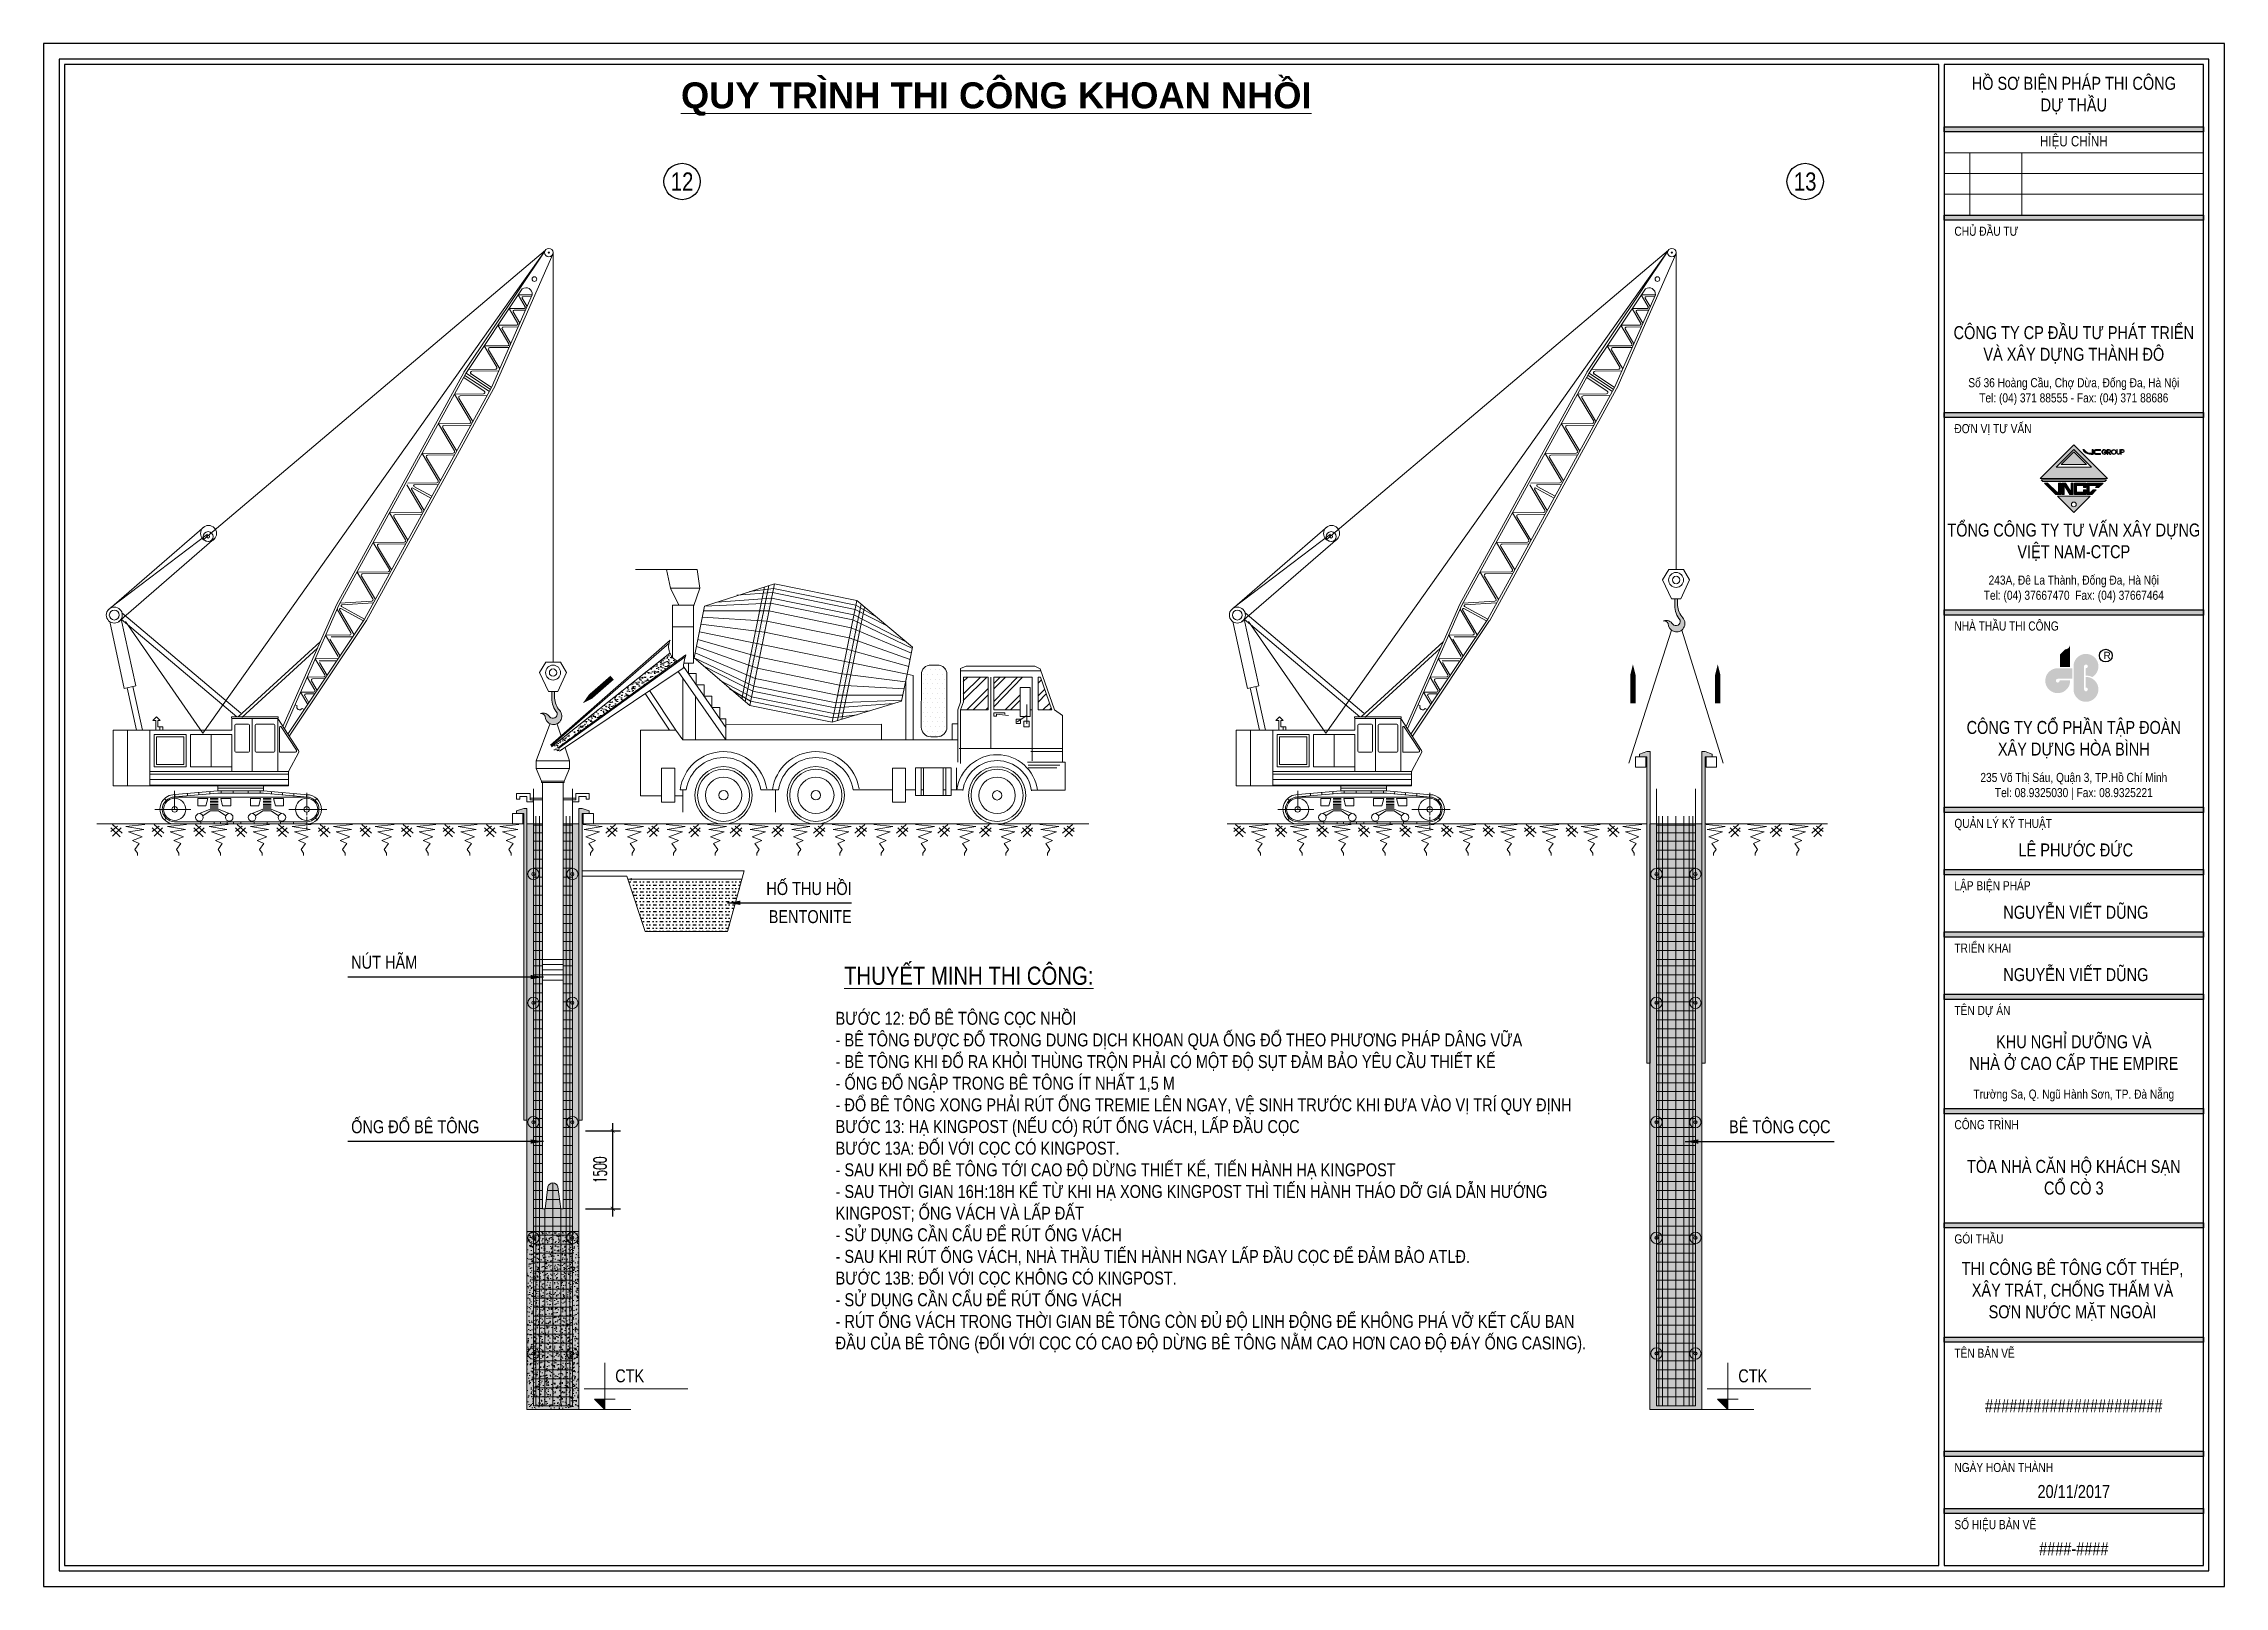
# Model space of a CAD drawing. Header units: millimetres. Extents: x -376071 to 28028791, y -269234 to 29325.
# Drawn here: x 340406 to 382406, y -148882 to -119182 of the extents above; entities that cross this region are included whole.
import ezdxf
from ezdxf.enums import TextEntityAlignment as Align

# ---------------------------------------------------------------- set-up
doc = ezdxf.new("R2010")
doc.units = ezdxf.units.MM
doc.header["$LTSCALE"] = 100
doc.set_wipeout_variables(frame=1)
doc.linetypes.add('ACAD_ISO10W100', pattern=[18.5, 12, -3, 0.5, -3])
doc.linetypes.add('CONTINOUS', pattern=[0])
for name, color, linetype in [('01. TEXT TIEU DE', 7, 'Continuous'), ('03. HATCH 01', 8, 'Continuous'), ('03. HATCH 03', 5, 'Continuous')]:
    doc.layers.add(name, color=color, linetype=linetype)
for name, color, linetype, lineweight in [('02. leader', 8, 'CONTINOUS', 5), ('02. NET BAO', 7, 'CONTINOUS', 13), ('02. Net dam', 7, 'CONTINOUS', 13), ('02. Net dim', 8, 'CONTINOUS', 0), ('02. net manh', 8, 'CONTINOUS', 0), ('0_TEXT', 7, 'Continuous', 15)]:
    doc.layers.add(name, color=color, linetype=linetype, lineweight=lineweight)
doc.styles.add('Arial 0.8', font='arial_0.ttf', dxfattribs={"width": 0.8, "height": 250})
doc.styles.add('Arial 1.2', font='arial_0.ttf', dxfattribs={"width": 1.2, "height": 500})
doc.styles.add('DIM', font='vnsimli.shx', dxfattribs={"width": 0.6})
doc.dimstyles.new('1-100', dxfattribs={"dimscale": 100, "dimtxt": 2.5, "dimasz": 0.75, "dimexe": 1.5, "dimexo": 0.5, "dimgap": 1.2, "dimtad": 1, "dimtoh": 1, "dimdec": 0, "dimzin": 0, "dimdsep": 46, "dimtxsty": 'DIM', "dimblk": 'ARCHTICK', "dimcen": 0.09, "dimdle": 1.5, "dimclrd": 8, "dimclre": 8, "dimclrt": 7, "dimadec": 0, "dimazin": 0, "dimtfac": 1, "dimtdec": 0, "dimtix": 1, "dimtofl": 0, "dimtmove": 0, "dimatfit": 3, "dimfxl": 6, "dimfxlon": 1, "dimtolj": 1, "dimtzin": 0, "dimarcsym": 0})
doc.dimstyles.new('KT1', dxfattribs={"dimtxt": 250, "dimasz": 1000, "dimexe": 100, "dimexo": 100, "dimgap": 50, "dimtad": 1, "dimdec": 0, "dimzin": 2, "dimdsep": 46, "dimtxsty": 'Standard', "dimblk2": 'OBLIQUE', "dimcen": 0.09, "dimdle": 100, "dimclrt": 2, "dimadec": 0, "dimazin": 0, "dimtfac": 1, "dimtdec": 0, "dimtofl": 0, "dimtmove": 0, "dimatfit": 3, "dimfxl": 1, "dimtolj": 1, "dimtzin": 2, "dimarcsym": 0})

msp = doc.modelspace()

# ---------------------------------------------------------------- texts
at = {"lineweight": 0, "char_height": 250, "style": 'Arial 0.8'}
for s, insert, attachment_point in [('HỐ THU HỒI', (355969.6, -135322.4, -1586.1), 3), ('BENTONITE', (355969.6, -135863.1, -1586.1), 3), ('NÚT HÃM ', (346329.5, -136741, -1586.1), 1), ('ỐNG ĐỔ BÊ TÔNG ', (346329.5, -139907.6, -1586.1), 1), ('BÊ TÔNG CỌC ', (374820.6, -139907.6, -1586.1), 3)]:
    msp.add_mtext(s, dxfattribs=dict(at, insert=insert, attachment_point=attachment_point))
at = {"lineweight": 0, "attachment_point": 1, "style": 'Arial 0.8'}
for s, insert, char_height, width in [('{\\LTHUYẾT MINH THI CÔNG:}', (355821.9, -136951), 350, 7060.366), ('BƯỚC 12: ĐỔ BÊ TÔNG CỌC NHỒI\\P- BÊ TÔNG ĐƯỢC ĐỔ TRONG DUNG DỊCH KHOAN QUA ỐNG ĐỔ THEO PHƯƠNG PHÁP DÂNG VỮA\\P- BÊ TÔNG KHI ĐỔ RA KHỎI THÙNG TRỘN PHẢI CÓ MỘT ĐỘ SỤT ĐẢM BẢO YÊU CẦU THIẾT KẾ\\P- ỐNG ĐỔ NGẬP TRONG BÊ TÔNG ÍT NHẤT 1,5 M\\P- ĐỔ BÊ TÔNG XONG PHẢI RÚT ỐNG TREMIE LÊN NGAY, VỆ SINH TRƯỚC KHI ĐƯA VÀO VỊ TRÍ QUY ĐỊNH\\PBƯỚC 13: HẠ KINGPOST (NẾU CÓ) RÚT ỐNG VÁCH, LẤP ĐẦU CỌC\\PBƯỚC 13A: ĐỐI VỚI CỌC CÓ KINGPOST.\\P- SAU KHI ĐỔ BÊ TÔNG TỚI CAO ĐỘ DỪNG THIẾT KẾ, TIẾN HÀNH HẠ KINGPOST\\P- SAU THỜI GIAN 16H:18H KỂ TỪ KHI HẠ XONG KINGPOST THÌ TIẾN HÀNH THÁO DỠ GIÁ DẪN HƯỚNG KINGPOST; ỐNG VÁCH VÀ LẤP ĐẤT\\P- SỬ DỤNG CẦN CẨU ĐỂ RÚT ỐNG VÁCH\\P- SAU KHI RÚT ỐNG VÁCH, NHÀ THẦU TIẾN HÀNH NGAY LẤP ĐẦU CỌC ĐỂ ĐẢM BẢO ATLĐ.\\PBƯỚC 13B: ĐỐI VỚI CỌC KHÔNG CÓ KINGPOST.\\P- SỬ DỤNG CẦN CẨU ĐỂ RÚT ỐNG VÁCH\\P- RÚT ỐNG VÁCH TRONG THỜI GIAN BÊ TÔNG CÒN ĐỦ ĐỘ LINH ĐỘNG ĐỂ KHÔNG PHÁ VỠ KẾT CẤU BAN ĐẦU CỦA BÊ TÔNG (ĐỐI VỚI CỌC CÓ CAO ĐỘ DỪNG BÊ TÔNG NẰM CAO HƠN CAO ĐỘ ĐÁY ỐNG CASING).', (355659.1, -137820.4, -528.7), 250, 14681.063)]:
    msp.add_mtext(s, dxfattribs=dict(at, insert=insert, char_height=char_height, width=width))
at = {"layer": '01. TEXT TIEU DE', "insert": (-105251.1, -119277.8), "char_height": 2100, "width": 28132992.012, "attachment_point": 4, "style": 'Arial 0.8', "bg_fill": 2}
msp.add_mtext('\\A1;{\\LGHI CHÚ }:', dxfattribs=at)

# ---------------------------------------------------------------- blocks, each defined once
blk = doc.blocks.new('*U177')
at = {"layer": '02. net manh'}
h = blk.add_hatch(dxfattribs=at)
h.set_pattern_fill('ANSI37', color=256, scale=1.08, style=0)
h.set_pattern_definition([(45, (-11703.69094, -33743.36458), (-0.09545941546, 0.09545941546), []), (135, (-11703.69094, -33743.36458), (-0.09545941546, -0.09545941546), [])])
h.paths.add_polyline_path([(7404, 1954, 0.413975), (7418, 2183, -0.167509), (7318, 2422), (7318, 2552), (7288, 2552), (7262, 2552), (7262, 2422, 0.166919), (7365, 2139, -0.37486), (7318, 2040)])
h.paths.add_polyline_path([(7318, 2040, -0.325623), (7223, 2061, 0.383868), (7044, 2124, -0.345642), (7134, 2076, 0.646507), (7404, 1954)])
at = {"lineweight": 0}
for p, q in [((7288, 10999), (7288, 3112)), ((7147, 3112), (7029, 2917)), ((7147, 3112), (7288, 3112)), ((7429, 3112), (7288, 3112)), ((7429, 3112), (7546, 2917)), ((7029, 2917), (7199, 2552)), ((7199, 2552), (7288, 2552)), ((7377, 2552), (7288, 2552)), ((7546, 2917), (7377, 2552))]:
    blk.add_line(p, q, dxfattribs=at)
at = {"layer": '02. NET BAO'}
for p, q in [((543, 1745), (7140, 11048)), ((555, 5475), (7140, 11048)), ((5571, 8698), (7140, 11048)), ((6145, 8383), (7282, 10969)), ((3124, 4234), (5568, 8694)), ((3698, 3919), (6143, 8379)), ((-1263, 4137), (574, 5725)), ((-1227, 4168), (631, 5576)), ((-1084, 3889), (771, 5495)), ((2087, 1877), (3122, 4231)), ((-969, 2611), (-1250, 3896)), ((-1031, 3941), (1197, 2061)), ((-748, 2659), (-1029, 3944)), ((-1014, 4063), (1277, 2131)), ((-949, 3895), (543, 1745)), ((3696, 3916), (2209, 1689)), ((1222, 2061), (2803, 3505)), ((1296, 2050), (2750, 3384)), ((-748, 2659), (-969, 2611)), ((-736, 1807), (-914, 2623)), ((-620, 1807), (-804, 2647)), ((7262, 2422), (7262, 2552)), ((7318, 2422), (7318, 2552)), ((-1184, 1807), (1103, 1807)), ((-1184, 733), (-1184, 1807)), ((1103, 2033), (1097, 2044)), ((1103, 2033), (1103, 1807)), ((1106, 2061), (1982, 2061)), ((1985, 2033), (1984, 2035)), ((1985, 2033), (1991, 2044)), ((2387, 1415), (1985, 2033)), ((2191, 1013), (2389, 1381)), ((2191, 733), (2191, 1013)), ((-1184, 733), (2191, 733)), ((832, 636), (2, 565)), ((832, 636), (1711, 636)), ((1711, 636), (2567, 563)), ((0, 0), (2543, 0))]:
    blk.add_line(p, q, dxfattribs=at)
for centre in [(653, 5594), (-1162, 4022)]:
    blk.add_circle(centre, 154, dxfattribs=at)
for centre, radius, start, end in [((7099, 1993), 142, 28.7217, 112.7224), ((7058, 2043), 82.6, 23.8169, 100.0862), ((7296, 2076), 162, 180, 42.0247), ((7285, 2116), 83.1, 221.3405, 15.6823), ((7726, 2430), 464, 181.0451, 218.9506), ((7713, 2448), 397, 183.8282, 221.6445), ((1106, 2050), 11.3, 90, 210), ((1982, 2050), 11.3, 330, 90), ((2359, 1397), 33.9, 331.7781, 33.0884), ((0, 283), 283, 89.4934, 270), ((2543, 281), 283, 270, 90)]:
    blk.add_arc(centre, radius, start, end, dxfattribs=at)
at = {"layer": '02. net manh'}
for p, q in [((5608, 8673), (6696, 10302)), ((6104, 8401), (6889, 10187)), ((3163, 4213), (5608, 8673)), ((3659, 3941), (6104, 8401)), ((5963, 8334), (5567, 8598)), ((6061, 8323), (5592, 8635)), ((6085, 8366), (5613, 8681)), ((6104, 8401), (5711, 8663)), ((6039, 8283), (6039, 8283)), ((4585, 6467), (4937, 6274)), ((4610, 6498), (4956, 6308)), ((2116, 1831), (3163, 4213)), ((3183, 4248), (3797, 4290)), ((3221, 4217), (3832, 4258)), ((3659, 3941), (2182, 1730)), ((3200, 4147), (3637, 3908)), ((3214, 4185), (3659, 3941)), ((2783, 3139), (3103, 3139)), ((2359, 2277), (2320, 2294)), ((2454, 2225), (2493, 2204)), ((2505, 2470), (2586, 2335)), ((-906, 1807), (-906, 733)), ((-480, 1807), (-480, 733)), ((-350, 2061), (-419, 1992)), ((-419, 1992), (-363, 1992)), ((-396, 1722), (219, 1722)), ((-396, 1722), (-396, 1097)), ((-363, 1992), (-363, 1807)), ((-281, 1992), (-350, 2061)), ((-322, 1992), (-281, 1992)), ((-322, 1868), (-322, 1992)), ((-229, 1868), (-322, 1868)), ((-282, 1807), (-282, 1868)), ((-229, 1807), (-229, 1868)), ((219, 1722), (219, 1097)), ((304, 1722), (1103, 1722)), ((304, 1722), (304, 1097)), ((704, 1722), (704, 1097)), ((1103, 2033), (1985, 2033)), ((1103, 1722), (1103, 1013)), ((1160, 1903), (1160, 1401)), ((1177, 1920), (1423, 1920)), ((1440, 1903), (1440, 1401)), ((1496, 2033), (1496, 1013)), ((1553, 1903), (1553, 1401)), ((1570, 1920), (1911, 1920)), ((1928, 1903), (1928, 1401)), ((1985, 2033), (1985, 1013)), ((2022, 1858), (2022, 1384)), ((2345, 1419), (2053, 1867)), ((-350, 1677), (174, 1677)), ((-350, 1677), (-350, 1143)), ((174, 1677), (174, 1143)), ((1177, 1384), (1423, 1384)), ((1570, 1384), (1911, 1384)), ((2022, 1384), (2326, 1384)), ((-480, 1013), (2191, 1013)), ((-480, 956), (2191, 956)), ((-480, 859), (2191, 859)), ((-396, 1097), (219, 1097)), ((-350, 1143), (174, 1143)), ((304, 1097), (1103, 1097)), ((-480, 750), (2191, 750)), ((-196, 485), (-161, 456)), ((0, 519), (2543, 519)), ((835, 591), (2, 520)), ((2, 565), (2, 519)), ((250, 586), (250, 541)), ((468, 605), (468, 559)), ((675, 622), (680, 577)), ((684, 491), (840, 491)), ((684, 463), (840, 463)), ((684, 434), (840, 434)), ((832, 733), (832, 636)), ((832, 687), (1711, 687)), ((832, 590), (1711, 590)), ((893, 636), (893, 590)), ((1129, 636), (1129, 590)), ((1415, 636), (1415, 590)), ((1650, 636), (1650, 590)), ((1859, 491), (1703, 491)), ((1859, 463), (1703, 463)), ((1859, 434), (1703, 434)), ((1708, 591), (2563, 518)), ((1711, 733), (1711, 636)), ((1868, 622), (1863, 577)), ((2075, 605), (2075, 559)), ((2293, 586), (2293, 541)), ((2541, 565), (2541, 519)), ((2739, 485), (2704, 456)), ((-283, 281), (-237, 281)), ((-195, 77), (-160, 106)), ((0, 44), (2543, 44)), ((683, 282), (477, 200)), ((506, 1), (506, 47)), ((543, 157), (684, 253)), ((683, 282), (845, 282)), ((684, 406), (840, 406)), ((684, 378), (840, 378)), ((684, 349), (840, 349)), ((684, 321), (840, 321)), ((684, 293), (840, 293)), ((684, 253), (843, 253)), ((760, 1), (760, 47)), ((984, 157), (843, 253)), ((845, 282), (1050, 200)), ((881, -1), (881, 45)), ((1014, 1), (1014, 47)), ((1135, -1), (1135, 45)), ((1272, 1), (1272, 47)), ((1698, 282), (1493, 200)), ((1529, 1), (1529, 47)), ((1559, 157), (1700, 253)), ((1861, 282), (1698, 282)), ((1859, 253), (1700, 253)), ((1859, 406), (1703, 406)), ((1859, 378), (1703, 378)), ((1859, 349), (1703, 349)), ((1859, 321), (1703, 321)), ((1859, 293), (1703, 293)), ((1783, 1), (1783, 47)), ((2000, 157), (1859, 253)), ((1861, 282), (2066, 200)), ((2037, 1), (2037, 47)), ((2292, 1), (2292, 47)), ((2546, 1), (2546, 47)), ((2743, 82), (2713, 111)), ((2826, 281), (2780, 281))]:
    blk.add_line(p, q, dxfattribs=at)
at = {"layer": '02. net manh', "ltscale": 0.05}
for p, q in [((0, 281), (0, 641)), ((2543, 281), (2543, 600)), ((-381, 281), (313, 281)), ((2197, 281), (2934, 281))]:
    blk.add_line(p, q, dxfattribs=at)
at = {"layer": '02. net manh'}
for points in [[(6889, 10187), (6617, 10184), (6752, 9957)], [(6694, 10120), (6789, 9960)], [(6874, 10153), (6711, 10151)], [(6735, 9926), (6443, 9922), (6611, 9638)], [(6520, 9859), (6649, 9641)], [(6759, 9892), (6537, 9890)], [(6777, 9926), (6770, 9926)], [(6770, 9926), (6772, 9922)], [(6592, 9604), (6226, 9600), (6436, 9246)], [(6308, 9529), (6475, 9246)], [(6618, 9571), (6329, 9567)], [(6631, 9605), (6632, 9603)], [(6633, 9605), (6631, 9605)], [(6414, 9208), (5963, 9202), (6203, 8797)], [(6044, 9131), (6263, 8763)], [(6444, 9174), (6066, 9170)], [(6179, 8754), (5658, 8748)], [(6244, 8721), (5727, 8715)], [(5947, 8282), (5392, 8275), (5701, 7754)], [(5476, 8200), (5745, 7746)], [(6020, 8249), (5500, 8243)], [(6039, 8283), (6039, 8283)], [(5677, 7711), (5079, 7704), (5388, 7183)], [(5163, 7629), (5432, 7175)], [(5707, 7678), (5187, 7672)], [(5364, 7140), (4765, 7133), (5075, 6612)], [(4850, 7058), (5119, 6604)], [(5394, 7107), (4873, 7100)], [(4472, 6529), (4762, 6041)], [(5051, 6569), (4493, 6562)], [(4562, 6444), (4806, 6033)], [(5081, 6535), (4618, 6530)], [(4738, 5998), (4139, 5991), (4449, 5469)], [(4223, 5916), (4492, 5462)], [(4768, 5964), (4247, 5958)], [(4425, 5427), (3826, 5420), (4135, 4898)], [(3910, 5344), (4179, 4891)], [(4455, 5393), (3934, 5387)], [(4111, 4856), (3513, 4849), (3819, 4332)], [(3597, 4773), (3866, 4320)], [(4142, 4822), (3621, 4816)], [(3785, 4390), (3819, 4332)], [(3130, 4138), (3396, 3677)], [(3177, 4124), (3457, 3639)], [(3374, 3638), (2908, 3632), (3151, 3223)], [(2990, 3560), (3185, 3231)], [(3434, 3605), (3012, 3600)], [(3129, 3184), (2709, 3179), (2892, 2870)], [(2790, 3108), (2937, 2861)], [(2680, 2540), (2426, 2537), (2565, 2303)], [(2871, 2831), (2554, 2828), (2701, 2579)], [(2635, 2756), (2745, 2572)], [(2895, 2798), (2657, 2795)], [(2918, 2832), (2915, 2832)], [(2915, 2832), (2916, 2829)], [(2701, 2507), (2525, 2504)]]:
    blk.add_lwpolyline(points, dxfattribs=at)
for points in [[(638, 491), (600, 349), (444, 349), (444, 491)], [(887, 491), (924, 349), (1081, 349), (1081, 491)], [(1656, 491), (1619, 349), (1462, 349), (1462, 491)], [(1906, 491), (1943, 349), (2099, 349), (2099, 491)]]:
    blk.add_lwpolyline(points, close=True, dxfattribs=at)
for centre, radius in [((7206, 10999), 82.1), ((7206, 10999), 10.9), ((6928, 10491), 45), ((645, 5532), 96), ((645, 5532), 27.8), ((-1162, 4022), 96), ((7288, 2914), 144), ((7288, 2914), 70.9), ((0, 281), 215), ((2543, 281), 215), ((0, 281), 53.6), ((476, 127), 72.7), ((1051, 127), 72.7), ((1492, 127), 72.7), ((2067, 127), 72.7), ((2543, 281), 53.6)]:
    blk.add_circle(centre, radius, dxfattribs=at)
for centre, radius, start, end in [((6712, 10131), 20.3, 90.6789, 210.6789), ((6765, 10199), 124, 354.554, 123.7573), ((6537, 9869), 20.3, 90.6789, 210.6789), ((6734, 9946), 20.3, 270.6789, 30.6789), ((6330, 9542), 25.4, 90.6789, 210.6789), ((6414, 9233), 25.4, 270.6789, 30.6789), ((6592, 9627), 22.6, 270.6789, 30.6789), ((6066, 9144), 25.4, 90.6789, 210.6789), ((5727, 8686), 28.3, 90.6789, 236.2679), ((6179, 8782), 28.3, 270.6789, 30.6789), ((5500, 8214), 28.3, 90.6789, 210.6789), ((5947, 8310), 28.3, 270.6789, 56.2679), ((5187, 7643), 28.3, 90.6789, 210.6789), ((5677, 7740), 28.3, 270.6789, 30.6789), ((5364, 7168), 28.3, 270.6789, 30.6789), ((4874, 7072), 28.3, 90.6789, 210.6789), ((4577, 6452), 17, 61.2679, 209.9837), ((4620, 6513), 17.3, 94.7802, 237.1667), ((5050, 6597), 28.3, 270.6789, 30.6789), ((4248, 5930), 28.3, 90.6789, 210.6789), ((4737, 6026), 28.3, 270.6789, 30.6789), ((4424, 5455), 28.3, 270.6789, 30.6789), ((3936, 5360), 29.7, 90.6789, 210.6789), ((3623, 4788), 29.7, 90.6789, 210.6789), ((4111, 4884), 28.3, 270.6789, 30.6789), ((3222, 4200), 17, 93.8696, 241.2679), ((3795, 4318), 28.3, 273.8696, 30.6789), ((3192, 4132), 17, 61.2679, 209.9837), ((3373, 3664), 26.3, 270.6789, 29.9837), ((2657, 2769), 25.4, 90.6789, 210.6789), ((2679, 2566), 25.4, 270.6789, 30.6789), ((2871, 2857), 25.4, 270.6789, 30.6789), ((2406, 2251), 54.4, 151.3307, 331.3307), ((2525, 2482), 22.6, 90.6789, 210.6789), ((1177, 1903), 17, 90, 180), ((1423, 1903), 17, 0, 90), ((1570, 1903), 17, 90, 180), ((1911, 1903), 17, 0, 90), ((2038, 1858), 17, 33.0884, 180), ((1177, 1401), 17, 180, 270), ((1423, 1401), 17, 270, 0), ((1570, 1401), 17, 180, 270), ((1911, 1401), 17, 270, 0), ((2326, 1406), 22.6, 270, 33.0884), ((0, 281), 237, 90, 270), ((2543, 281), 237, 270, 90)]:
    blk.add_arc(centre, radius, start, end, dxfattribs=at)
blk = doc.blocks.new('*U173')
at = {"layer": '02. net manh'}
for p, q in [((-198, 264), (-329, 166)), ((-132, 232), (-296, 75)), ((329, 296), (-37, 262)), ((-37, 262), (309, 199)), ((309, 199), (12, 158)), ((12, 158), (274, 61)), ((274, 61), (88, -8)), ((88, -8), (219, -70)), ((219, -70), (136, -180)), ((136, -180), (184, -256)), ((184, -256), (184, -297))]:
    blk.add_line(p, q, dxfattribs=at)
for points in [[(-148, 59), (-329, 232)], [(-107, 133), (-296, 297)]]:
    blk.add_lwpolyline(points, dxfattribs=at)
blk = doc.blocks.new('*U174')
at = {"color": 0, "linetype": 'ByBlock', "lineweight": -2, "transparency": 16777216}
for p in [(-7200, 0), (-6400, 0), (-5600, 0), (-4800, 0), (-4000, 0), (-3200, 0), (-2400, 0), (-1600, 0), (-800, 0), (0, 0)]:
    blk.add_blockref('*U173', p, dxfattribs=at)
blk = doc.blocks.new('*U175')
at = {"layer": '02. net manh'}
for p, q in [((-198, 264), (-329, 166)), ((-132, 232), (-296, 75)), ((329, 296), (-37, 262)), ((-37, 262), (309, 199)), ((309, 199), (12, 158)), ((12, 158), (274, 61)), ((274, 61), (88, -8)), ((88, -8), (219, -70)), ((219, -70), (136, -180)), ((136, -180), (184, -256)), ((184, -256), (184, -297))]:
    blk.add_line(p, q, dxfattribs=at)
for points in [[(-148, 59), (-329, 232)], [(-107, 133), (-296, 297)]]:
    blk.add_lwpolyline(points, dxfattribs=at)
blk = doc.blocks.new('*U176')
at = {"color": 0, "linetype": 'ByBlock', "lineweight": -2, "transparency": 16777216}
for p in [(-8800, 0), (-8000, 0), (-7200, 0), (-6400, 0), (-5600, 0), (-4800, 0), (-4000, 0), (-3200, 0), (-2400, 0), (-1600, 0), (-800, 0), (0, 0)]:
    blk.add_blockref('*U175', p, dxfattribs=at)
blk = doc.blocks.new('MC ong vach')
at = {"lineweight": 0}
h = blk.add_hatch(color=5, dxfattribs=at)
h.dxf.hatch_style = 1
h.paths.add_polyline_path([(232110, -140764), (232050, -140764), (232050, -134864), (231990, -134864), (232050, -134764), (232110, -134764)])
h.paths.add_polyline_path([(231990, -134864), (232050, -134764), (231910, -134814), (231910, -134864)])
h = blk.add_hatch(color=5, dxfattribs=at)
h.dxf.hatch_style = 1
h.paths.add_polyline_path([(233110, -140764), (233170, -140764), (233170, -134864), (233230, -134864), (233170, -134764), (233110, -134764)])
h.paths.add_polyline_path([(233230, -134864), (233170, -134764), (233310, -134814), (233310, -134864)])
at = {"lineweight": 0, "elevation": -529}
for points in [[(232030, -135064), (231830, -135064), (231830, -134864), (232030, -134864)], [(233190, -135064), (233390, -135064), (233390, -134864), (233190, -134864)]]:
    blk.add_lwpolyline(points, close=True, dxfattribs=at)
at = {"layer": '02. net manh', "lineweight": 0, "elevation": -529}
for points in [[(232050, -134864), (232050, -134864), (232050, -140764), (232110, -140764), (232110, -134764), (232050, -134764), (231910, -134814), (231910, -134864)], [(233170, -134864), (233170, -134864), (233170, -140764), (233110, -140764), (233110, -134764), (233170, -134764), (233310, -134814), (233310, -134864)]]:
    blk.add_lwpolyline(points, close=True, dxfattribs=at)
blk = doc.blocks.new('Rebar cage BP')
at = {"layer": '02. Net dam', "color": 1}
for p, q in [((-375, -6354), (-375, 207)), ((375, -6354), (375, 207)), ((-327, -6354), (-327, -315)), ((-257, -6354), (-257, -315)), ((-154, -6354), (-154, -315)), ((0, -1780), (0, -315)), ((0, -6251), (0, -366)), ((154, -6354), (154, -315)), ((257, -6354), (257, -315)), ((327, -6354), (327, -315)), ((375, -488), (-375, -488)), ((375, -640), (-375, -640)), ((375, -799), (-375, -799)), ((375, -974), (-375, -974)), ((375, -1147), (-375, -1147)), ((375, -1319), (-375, -1319)), ((375, -1492), (-375, -1492)), ((375, -1492), (-375, -1492)), ((375, -1665), (-375, -1665)), ((375, -1838), (-375, -1838)), ((375, -1838), (-375, -1838)), ((375, -2037), (-375, -2037)), ((375, -2210), (-375, -2210)), ((375, -2382), (-375, -2382)), ((375, -2555), (-375, -2555)), ((375, -2555), (-375, -2555)), ((375, -2728), (-375, -2728)), ((375, -2901), (-375, -2901)), ((375, -3074), (-375, -3074)), ((375, -3074), (-375, -3074)), ((375, -3201), (-375, -3201)), ((375, -3374), (-375, -3374)), ((375, -3547), (-375, -3547)), ((375, -3720), (-375, -3720)), ((375, -3720), (-375, -3720)), ((375, -3892), (-375, -3892)), ((375, -4065), (-375, -4065)), ((375, -4238), (-375, -4238)), ((375, -4411), (-375, -4411)), ((375, -4584), (-375, -4584)), ((375, -4756), (-375, -4756)), ((375, -4929), (-375, -4929)), ((375, -5102), (-375, -5102)), ((375, -5275), (-375, -5275)), ((375, -5448), (-375, -5448)), ((375, -5620), (-375, -5620)), ((375, -5793), (-375, -5793)), ((375, -5966), (-375, -5966)), ((375, -6139), (-375, -6139)), ((0, -11668), (0, -6208)), ((154, -11668), (154, -6222)), ((257, -11668), (257, -6193)), ((327, -11668), (327, -6189)), ((375, -11668), (375, -6198)), ((-47, -6312), (-375, -6312)), ((-375, -11668), (-375, -6354)), ((52, -6484), (-375, -6484)), ((375, -6657), (-375, -6657)), ((-327, -11668), (-327, -6354)), ((-257, -11668), (-257, -6354)), ((-154, -11668), (-154, -6332)), ((375, -6312), (-47, -6312)), ((375, -6484), (52, -6484)), ((375, -6830), (-375, -6830)), ((375, -7003), (-375, -7003)), ((375, -7176), (-375, -7176)), ((375, -7348), (-375, -7348)), ((375, -7521), (-375, -7521)), ((375, -7694), (-375, -7694)), ((375, -7867), (-375, -7867)), ((375, -8040), (-375, -8040)), ((375, -8212), (-375, -8212)), ((375, -8385), (-375, -8385)), ((375, -8558), (-375, -8558)), ((375, -8731), (-375, -8731)), ((375, -8731), (-375, -8731)), ((375, -8904), (-375, -8904)), ((375, -9076), (-375, -9076)), ((375, -9249), (-375, -9249)), ((375, -9422), (-375, -9422)), ((375, -9595), (-375, -9595)), ((375, -9768), (-375, -9768)), ((375, -9768), (-375, -9768)), ((375, -9940), (-375, -9940)), ((375, -10113), (-375, -10113)), ((375, -10286), (-375, -10286)), ((375, -10459), (-375, -10459)), ((375, -10632), (-375, -10632)), ((375, -10804), (-375, -10804)), ((375, -10977), (-375, -10977)), ((375, -11150), (-375, -11150)), ((375, -11323), (-375, -11323)), ((375, -11496), (-375, -11496)), ((375, -11668), (-375, -11668))]:
    blk.add_line(p, q, dxfattribs=at)
at = {"layer": '02. net manh'}
for centre, radius in [((-375, -1432), 109), ((-375, -1432), 30.4), ((375, -1432), 109), ((375, -1432), 30.4), ((-375, -3911), 109), ((-375, -3911), 30.4), ((375, -3911), 109), ((375, -3911), 30.4), ((-375, -6207), 109), ((-375, -6207), 30.4), ((375, -6207), 109), ((375, -6207), 30.4), ((-375, -8435), 109), ((375, -8435), 109), ((-375, -8435), 30.4), ((375, -8435), 30.4), ((-375, -10662), 109), ((-375, -10662), 30.4), ((375, -10662), 109), ((375, -10662), 30.4)]:
    blk.add_circle(centre, radius, dxfattribs=at)
blk = doc.blocks.new('*U178')
blk.add_wipeout([(-200, 0), (200, 0), (200, -8206), (150, -8206), (95, -7784), (86, -7759), (73, -7740), (53, -7723), (39, -7716), (16, -7709), (0, -7708), (-22, -7710), (-38, -7715), (-54, -7724), (-70, -7737), (-81, -7751), (-87, -7760), (-92, -7774), (-95, -7784), (-150, -8206), (-200, -8206)]).dxf.layer = '02. Net dam'
at = {"layer": '02. Net dam'}
blk.add_lwpolyline([(200, 0), (200, -8206), (150, -8206), (95, -7784, 0.803631), (-95, -7784), (-150, -8206), (-200, -8206), (-200, 0)], format="xyb", close=True, dxfattribs=at)
blk = doc.blocks.new('_OBLIQUE')
at = {"color": 0, "linetype": 'ByBlock'}
blk.add_line((-0.5, -0.5), (0.5, 0.5), dxfattribs=at)
blk = doc.blocks.new('Ele. Tag')
at = {"layer": '02. Net dam', "lineweight": 0}
h = blk.add_hatch(color=256, dxfattribs=at)
h.dxf.hatch_style = 1
h.paths.add_polyline_path([(500, 200), (300, 200), (500, 0)])
for p, q in [((500, 0), (500, 900)), ((0, 0), (1000, 0)), ((100, 400), (2100, 400)), ((500, 200), (300, 200)), ((300, 200), (500, 0)), ((500, 200), (700, 200))]:
    blk.add_line(p, q, dxfattribs=at)
at = {"layer": '02. Net dam', "lineweight": 0, "style": 'Arial 0.8', "width": 0.8}
blk.add_attdef('CAODO', text='', height=250, dxfattribs=at).set_placement((700, 650), align=Align.MIDDLE_LEFT)
blk = doc.blocks.new('*X59')
at = {"color": 0}
for p, q in [((409.46, 333.1), (412.31, 335.94)), ((409.46, 332.04), (413.37, 335.94)), ((409.46, 335.22), (410.19, 335.94)), ((421.94, 334.96), (422.48, 335.51)), ((410.02, 330.47), (413.61, 334.06)), ((411.08, 330.47), (413.61, 333)), ((413.2, 330.47), (413.61, 330.88)), ((421.94, 332.84), (423.02, 333.92)), ((421.94, 331.78), (423.29, 333.13)), ((422.74, 330.47), (423.82, 331.54)), ((423.81, 330.47), (424.09, 330.75))]:
    blk.add_line(p, q, dxfattribs=at)
blk = doc.blocks.new('*X62')
at = {"color": 0}
for p, q in [((528.75, 225), (528.75, 225)), ((529.5, 225), (529.5, 225)), ((530.25, 225), (530.25, 225)), ((528, 223.5), (528, 223.5)), ((528, 222), (528, 222)), ((528.375, 224.25), (528.375, 224.25)), ((528.375, 222.75), (528.375, 222.75)), ((528.375, 221.25), (528.375, 221.25)), ((528.75, 223.5), (528.75, 223.5)), ((528.75, 222), (528.75, 222)), ((529.125, 224.25), (529.125, 224.25)), ((529.125, 222.75), (529.125, 222.75)), ((529.125, 221.25), (529.125, 221.25)), ((529.5, 223.5), (529.5, 223.5)), ((529.5, 222), (529.5, 222)), ((529.875, 224.25), (529.875, 224.25)), ((529.875, 222.75), (529.875, 222.75)), ((529.875, 221.25), (529.875, 221.25)), ((530.25, 223.5), (530.25, 223.5)), ((530.25, 222), (530.25, 222)), ((530.625, 224.25), (530.625, 224.25)), ((530.625, 222.75), (530.625, 222.75)), ((530.625, 221.25), (530.625, 221.25)), ((531, 223.5), (531, 223.5)), ((531, 222), (531, 222)), ((531.375, 224.25), (531.375, 224.25)), ((531.375, 222.75), (531.375, 222.75)), ((531.375, 221.25), (531.375, 221.25)), ((528, 220.5), (528, 220.5)), ((528, 219), (528, 219)), ((528.375, 219.75), (528.375, 219.75)), ((528.375, 218.25), (528.375, 218.25)), ((528.75, 220.5), (528.75, 220.5)), ((528.75, 219), (528.75, 219)), ((529.125, 219.75), (529.125, 219.75)), ((529.125, 218.25), (529.125, 218.25)), ((529.5, 220.5), (529.5, 220.5)), ((529.5, 219), (529.5, 219)), ((529.875, 219.75), (529.875, 219.75)), ((529.875, 218.25), (529.875, 218.25)), ((530.25, 220.5), (530.25, 220.5)), ((530.25, 219), (530.25, 219)), ((530.625, 219.75), (530.625, 219.75)), ((530.625, 218.25), (530.625, 218.25)), ((531, 220.5), (531, 220.5)), ((531, 219), (531, 219)), ((531.375, 219.75), (531.375, 219.75)), ((531.375, 218.25), (531.375, 218.25)), ((528, 217.5), (528, 217.5)), ((528, 216), (528, 216)), ((528, 214.5), (528, 214.5)), ((528.375, 216.75), (528.375, 216.75)), ((528.375, 215.25), (528.375, 215.25)), ((528.75, 217.5), (528.75, 217.5)), ((528.75, 216), (528.75, 216)), ((528.75, 214.5), (528.75, 214.5)), ((529.125, 216.75), (529.125, 216.75)), ((529.125, 215.25), (529.125, 215.25)), ((529.5, 217.5), (529.5, 217.5)), ((529.5, 216), (529.5, 216)), ((529.5, 214.5), (529.5, 214.5)), ((529.875, 216.75), (529.875, 216.75)), ((529.875, 215.25), (529.875, 215.25)), ((530.25, 217.5), (530.25, 217.5)), ((530.25, 216), (530.25, 216)), ((530.25, 214.5), (530.25, 214.5)), ((530.625, 216.75), (530.625, 216.75)), ((530.625, 215.25), (530.625, 215.25)), ((531, 217.5), (531, 217.5)), ((531, 216), (531, 216)), ((531, 214.5), (531, 214.5)), ((531.375, 216.75), (531.375, 216.75)), ((531.375, 215.25), (531.375, 215.25))]:
    blk.add_line(p, q, dxfattribs=at)
blk = doc.blocks.new('*X60')
at = {"color": 0}
for p, q in [((541.875, 228), (541.875, 228)), ((542.0625, 228.375), (542.0625, 228.375)), ((542.25, 228), (542.25, 228)), ((542.4375, 228.375), (542.4375, 228.375)), ((542.625, 228), (542.625, 228)), ((542.8125, 228.375), (542.8125, 228.375)), ((543, 228), (543, 228)), ((543.1875, 228.375), (543.1875, 228.375)), ((541.875, 227.25), (541.875, 227.25)), ((541.875, 226.5), (541.875, 226.5)), ((541.875, 225.75), (541.875, 225.75)), ((541.875, 225), (541.875, 225)), ((542.0625, 227.625), (542.0625, 227.625)), ((542.0625, 226.875), (542.0625, 226.875)), ((542.0625, 226.125), (542.0625, 226.125)), ((542.0625, 225.375), (542.0625, 225.375)), ((542.0625, 224.625), (542.0625, 224.625)), ((542.25, 227.25), (542.25, 227.25)), ((542.25, 226.5), (542.25, 226.5)), ((542.25, 225.75), (542.25, 225.75)), ((542.25, 225), (542.25, 225)), ((542.4375, 227.625), (542.4375, 227.625)), ((542.4375, 226.875), (542.4375, 226.875)), ((542.4375, 226.125), (542.4375, 226.125)), ((542.4375, 225.375), (542.4375, 225.375)), ((542.4375, 224.625), (542.4375, 224.625)), ((542.625, 227.25), (542.625, 227.25)), ((542.625, 226.5), (542.625, 226.5)), ((542.625, 225.75), (542.625, 225.75)), ((542.625, 225), (542.625, 225)), ((542.8125, 227.625), (542.8125, 227.625)), ((542.8125, 226.875), (542.8125, 226.875)), ((542.8125, 226.125), (542.8125, 226.125)), ((542.8125, 225.375), (542.8125, 225.375)), ((542.8125, 224.625), (542.8125, 224.625)), ((543, 227.25), (543, 227.25)), ((543, 226.5), (543, 226.5)), ((543, 225.75), (543, 225.75)), ((543, 225), (543, 225)), ((543.1875, 227.625), (543.1875, 227.625)), ((543.1875, 226.875), (543.1875, 226.875)), ((543.1875, 226.125), (543.1875, 226.125)), ((543.1875, 225.375), (543.1875, 225.375)), ((543.1875, 224.625), (543.1875, 224.625)), ((541.875, 224.25), (541.875, 224.25)), ((541.875, 223.5), (541.875, 223.5)), ((541.875, 222.75), (541.875, 222.75)), ((541.875, 222), (541.875, 222)), ((541.875, 221.25), (541.875, 221.25)), ((542.0625, 223.875), (542.0625, 223.875)), ((542.0625, 223.125), (542.0625, 223.125)), ((542.0625, 222.375), (542.0625, 222.375)), ((542.0625, 221.625), (542.0625, 221.625)), ((542.25, 224.25), (542.25, 224.25)), ((542.25, 223.5), (542.25, 223.5)), ((542.25, 222.75), (542.25, 222.75)), ((542.25, 222), (542.25, 222)), ((542.25, 221.25), (542.25, 221.25)), ((542.4375, 223.875), (542.4375, 223.875)), ((542.4375, 223.125), (542.4375, 223.125)), ((542.4375, 222.375), (542.4375, 222.375)), ((542.4375, 221.625), (542.4375, 221.625)), ((542.625, 224.25), (542.625, 224.25)), ((542.625, 223.5), (542.625, 223.5)), ((542.625, 222.75), (542.625, 222.75)), ((542.625, 222), (542.625, 222)), ((542.625, 221.25), (542.625, 221.25)), ((542.8125, 223.875), (542.8125, 223.875)), ((542.8125, 223.125), (542.8125, 223.125)), ((542.8125, 222.375), (542.8125, 222.375)), ((542.8125, 221.625), (542.8125, 221.625)), ((543, 224.25), (543, 224.25)), ((543, 223.5), (543, 223.5)), ((543, 222.75), (543, 222.75)), ((543, 222), (543, 222)), ((543, 221.25), (543, 221.25)), ((543.1875, 223.875), (543.1875, 223.875)), ((543.1875, 223.125), (543.1875, 223.125)), ((543.1875, 222.375), (543.1875, 222.375)), ((543.1875, 221.625), (543.1875, 221.625)), ((541.875, 220.5), (541.875, 220.5)), ((541.875, 219.75), (541.875, 219.75)), ((541.875, 219), (541.875, 219)), ((541.875, 218.25), (541.875, 218.25)), ((542.0625, 220.875), (542.0625, 220.875)), ((542.0625, 220.125), (542.0625, 220.125)), ((542.0625, 219.375), (542.0625, 219.375)), ((542.0625, 218.625), (542.0625, 218.625)), ((542.0625, 217.875), (542.0625, 217.875)), ((542.25, 220.5), (542.25, 220.5)), ((542.25, 219.75), (542.25, 219.75)), ((542.25, 219), (542.25, 219)), ((542.25, 218.25), (542.25, 218.25)), ((542.4375, 220.875), (542.4375, 220.875)), ((542.4375, 220.125), (542.4375, 220.125)), ((542.4375, 219.375), (542.4375, 219.375)), ((542.4375, 218.625), (542.4375, 218.625)), ((542.4375, 217.875), (542.4375, 217.875)), ((542.625, 220.5), (542.625, 220.5)), ((542.625, 219.75), (542.625, 219.75)), ((542.625, 219), (542.625, 219)), ((542.625, 218.25), (542.625, 218.25)), ((542.8125, 220.875), (542.8125, 220.875)), ((542.8125, 220.125), (542.8125, 220.125)), ((542.8125, 219.375), (542.8125, 219.375)), ((542.8125, 218.625), (542.8125, 218.625)), ((542.8125, 217.875), (542.8125, 217.875)), ((543, 220.5), (543, 220.5)), ((543, 219.75), (543, 219.75)), ((543, 219), (543, 219)), ((543, 218.25), (543, 218.25)), ((543.1875, 220.875), (543.1875, 220.875)), ((543.1875, 220.125), (543.1875, 220.125)), ((543.1875, 219.375), (543.1875, 219.375)), ((543.1875, 218.625), (543.1875, 218.625)), ((543.1875, 217.875), (543.1875, 217.875)), ((541.875, 217.5), (541.875, 217.5)), ((541.875, 216.75), (541.875, 216.75)), ((541.875, 216), (541.875, 216)), ((541.875, 215.25), (541.875, 215.25)), ((541.875, 214.5), (541.875, 214.5)), ((542.0625, 217.125), (542.0625, 217.125)), ((542.0625, 216.375), (542.0625, 216.375)), ((542.0625, 215.625), (542.0625, 215.625)), ((542.0625, 214.875), (542.0625, 214.875)), ((542.0625, 214.125), (542.0625, 214.125)), ((542.25, 217.5), (542.25, 217.5)), ((542.25, 216.75), (542.25, 216.75)), ((542.25, 216), (542.25, 216)), ((542.25, 215.25), (542.25, 215.25)), ((542.25, 214.5), (542.25, 214.5)), ((542.4375, 217.125), (542.4375, 217.125)), ((542.4375, 216.375), (542.4375, 216.375)), ((542.4375, 215.625), (542.4375, 215.625)), ((542.4375, 214.875), (542.4375, 214.875)), ((542.4375, 214.125), (542.4375, 214.125)), ((542.625, 217.5), (542.625, 217.5)), ((542.625, 216.75), (542.625, 216.75)), ((542.625, 216), (542.625, 216)), ((542.625, 215.25), (542.625, 215.25)), ((542.625, 214.5), (542.625, 214.5)), ((542.8125, 217.125), (542.8125, 217.125)), ((542.8125, 216.375), (542.8125, 216.375)), ((542.8125, 215.625), (542.8125, 215.625)), ((542.8125, 214.875), (542.8125, 214.875)), ((542.8125, 214.125), (542.8125, 214.125)), ((543, 217.5), (543, 217.5)), ((543, 216.75), (543, 216.75)), ((543, 216), (543, 216)), ((543, 215.25), (543, 215.25)), ((543, 214.5), (543, 214.5)), ((543.1875, 217.125), (543.1875, 217.125)), ((543.1875, 216.375), (543.1875, 216.375)), ((543.1875, 215.625), (543.1875, 215.625)), ((543.1875, 214.875), (543.1875, 214.875)), ((543.1875, 214.125), (543.1875, 214.125)), ((541.875, 213.75), (541.875, 213.75)), ((541.875, 213), (541.875, 213)), ((541.875, 212.25), (541.875, 212.25)), ((541.875, 211.5), (541.875, 211.5)), ((541.875, 210.75), (541.875, 210.75)), ((542.0625, 213.375), (542.0625, 213.375)), ((542.0625, 212.625), (542.0625, 212.625)), ((542.0625, 211.875), (542.0625, 211.875)), ((542.0625, 211.125), (542.0625, 211.125)), ((542.25, 213.75), (542.25, 213.75)), ((542.25, 213), (542.25, 213)), ((542.25, 212.25), (542.25, 212.25)), ((542.25, 211.5), (542.25, 211.5)), ((542.25, 210.75), (542.25, 210.75)), ((542.4375, 213.375), (542.4375, 213.375)), ((542.4375, 212.625), (542.4375, 212.625)), ((542.4375, 211.875), (542.4375, 211.875)), ((542.4375, 211.125), (542.4375, 211.125)), ((542.625, 213.75), (542.625, 213.75)), ((542.625, 213), (542.625, 213)), ((542.625, 212.25), (542.625, 212.25)), ((542.625, 211.5), (542.625, 211.5)), ((542.625, 210.75), (542.625, 210.75)), ((542.8125, 213.375), (542.8125, 213.375)), ((542.8125, 212.625), (542.8125, 212.625)), ((542.8125, 211.875), (542.8125, 211.875)), ((542.8125, 211.125), (542.8125, 211.125)), ((543, 213.75), (543, 213.75)), ((543, 213), (543, 213)), ((543, 212.25), (543, 212.25)), ((543, 211.5), (543, 211.5)), ((543, 210.75), (543, 210.75)), ((543.1875, 213.375), (543.1875, 213.375)), ((543.1875, 212.625), (543.1875, 212.625)), ((543.1875, 211.875), (543.1875, 211.875)), ((543.1875, 211.125), (543.1875, 211.125))]:
    blk.add_line(p, q, dxfattribs=at)
blk = doc.blocks.new('*X61')
at = {"color": 0}
for p, q in [((556.6875, 228.375), (556.6875, 228.375)), ((556.875, 228), (556.875, 228)), ((557.0625, 228.375), (557.0625, 228.375)), ((557.25, 228), (557.25, 228)), ((557.4375, 228.375), (557.4375, 228.375)), ((557.625, 228), (557.625, 228)), ((557.8125, 228.375), (557.8125, 228.375)), ((556.6875, 227.625), (556.6875, 227.625)), ((556.6875, 226.875), (556.6875, 226.875)), ((556.6875, 226.125), (556.6875, 226.125)), ((556.6875, 225.375), (556.6875, 225.375)), ((556.6875, 224.625), (556.6875, 224.625)), ((556.875, 227.25), (556.875, 227.25)), ((556.875, 226.5), (556.875, 226.5)), ((556.875, 225.75), (556.875, 225.75)), ((556.875, 225), (556.875, 225)), ((557.0625, 227.625), (557.0625, 227.625)), ((557.0625, 226.875), (557.0625, 226.875)), ((557.0625, 226.125), (557.0625, 226.125)), ((557.0625, 225.375), (557.0625, 225.375)), ((557.0625, 224.625), (557.0625, 224.625)), ((557.25, 227.25), (557.25, 227.25)), ((557.25, 226.5), (557.25, 226.5)), ((557.25, 225.75), (557.25, 225.75)), ((557.25, 225), (557.25, 225)), ((557.4375, 227.625), (557.4375, 227.625)), ((557.4375, 226.875), (557.4375, 226.875)), ((557.4375, 226.125), (557.4375, 226.125)), ((557.4375, 225.375), (557.4375, 225.375)), ((557.4375, 224.625), (557.4375, 224.625)), ((557.625, 227.25), (557.625, 227.25)), ((557.625, 226.5), (557.625, 226.5)), ((557.625, 225.75), (557.625, 225.75)), ((557.625, 225), (557.625, 225)), ((557.8125, 227.625), (557.8125, 227.625)), ((557.8125, 226.875), (557.8125, 226.875)), ((557.8125, 226.125), (557.8125, 226.125)), ((557.8125, 225.375), (557.8125, 225.375)), ((557.8125, 224.625), (557.8125, 224.625)), ((556.6875, 223.875), (556.6875, 223.875)), ((556.6875, 223.125), (556.6875, 223.125)), ((556.6875, 222.375), (556.6875, 222.375)), ((556.6875, 221.625), (556.6875, 221.625)), ((556.875, 224.25), (556.875, 224.25)), ((556.875, 223.5), (556.875, 223.5)), ((556.875, 222.75), (556.875, 222.75)), ((556.875, 222), (556.875, 222)), ((556.875, 221.25), (556.875, 221.25)), ((557.0625, 223.875), (557.0625, 223.875)), ((557.0625, 223.125), (557.0625, 223.125)), ((557.0625, 222.375), (557.0625, 222.375)), ((557.0625, 221.625), (557.0625, 221.625)), ((557.25, 224.25), (557.25, 224.25)), ((557.25, 223.5), (557.25, 223.5)), ((557.25, 222.75), (557.25, 222.75)), ((557.25, 222), (557.25, 222)), ((557.25, 221.25), (557.25, 221.25)), ((557.4375, 223.875), (557.4375, 223.875)), ((557.4375, 223.125), (557.4375, 223.125)), ((557.4375, 222.375), (557.4375, 222.375)), ((557.4375, 221.625), (557.4375, 221.625)), ((557.625, 224.25), (557.625, 224.25)), ((557.625, 223.5), (557.625, 223.5)), ((557.625, 222.75), (557.625, 222.75)), ((557.625, 222), (557.625, 222)), ((557.625, 221.25), (557.625, 221.25)), ((557.8125, 223.875), (557.8125, 223.875)), ((557.8125, 223.125), (557.8125, 223.125)), ((557.8125, 222.375), (557.8125, 222.375)), ((557.8125, 221.625), (557.8125, 221.625)), ((556.6875, 220.875), (556.6875, 220.875)), ((556.6875, 220.125), (556.6875, 220.125)), ((556.6875, 219.375), (556.6875, 219.375)), ((556.6875, 218.625), (556.6875, 218.625)), ((556.6875, 217.875), (556.6875, 217.875)), ((556.875, 220.5), (556.875, 220.5)), ((556.875, 219.75), (556.875, 219.75)), ((556.875, 219), (556.875, 219)), ((556.875, 218.25), (556.875, 218.25)), ((557.0625, 220.875), (557.0625, 220.875)), ((557.0625, 220.125), (557.0625, 220.125)), ((557.0625, 219.375), (557.0625, 219.375)), ((557.0625, 218.625), (557.0625, 218.625)), ((557.0625, 217.875), (557.0625, 217.875)), ((557.25, 220.5), (557.25, 220.5)), ((557.25, 219.75), (557.25, 219.75)), ((557.25, 219), (557.25, 219)), ((557.25, 218.25), (557.25, 218.25)), ((557.4375, 220.875), (557.4375, 220.875)), ((557.4375, 220.125), (557.4375, 220.125)), ((557.4375, 219.375), (557.4375, 219.375)), ((557.4375, 218.625), (557.4375, 218.625)), ((557.4375, 217.875), (557.4375, 217.875)), ((557.625, 220.5), (557.625, 220.5)), ((557.625, 219.75), (557.625, 219.75)), ((557.625, 219), (557.625, 219)), ((557.625, 218.25), (557.625, 218.25)), ((557.8125, 220.875), (557.8125, 220.875)), ((557.8125, 220.125), (557.8125, 220.125)), ((557.8125, 219.375), (557.8125, 219.375)), ((557.8125, 218.625), (557.8125, 218.625)), ((557.8125, 217.875), (557.8125, 217.875)), ((556.6875, 217.125), (556.6875, 217.125)), ((556.6875, 216.375), (556.6875, 216.375)), ((556.6875, 215.625), (556.6875, 215.625)), ((556.6875, 214.875), (556.6875, 214.875)), ((556.6875, 214.125), (556.6875, 214.125)), ((556.875, 217.5), (556.875, 217.5)), ((556.875, 216.75), (556.875, 216.75)), ((556.875, 216), (556.875, 216)), ((556.875, 215.25), (556.875, 215.25)), ((556.875, 214.5), (556.875, 214.5)), ((557.0625, 217.125), (557.0625, 217.125)), ((557.0625, 216.375), (557.0625, 216.375)), ((557.0625, 215.625), (557.0625, 215.625)), ((557.0625, 214.875), (557.0625, 214.875)), ((557.0625, 214.125), (557.0625, 214.125)), ((557.25, 217.5), (557.25, 217.5)), ((557.25, 216.75), (557.25, 216.75)), ((557.25, 216), (557.25, 216)), ((557.25, 215.25), (557.25, 215.25)), ((557.25, 214.5), (557.25, 214.5)), ((557.4375, 217.125), (557.4375, 217.125)), ((557.4375, 216.375), (557.4375, 216.375)), ((557.4375, 215.625), (557.4375, 215.625)), ((557.4375, 214.875), (557.4375, 214.875)), ((557.4375, 214.125), (557.4375, 214.125)), ((557.625, 217.5), (557.625, 217.5)), ((557.625, 216.75), (557.625, 216.75)), ((557.625, 216), (557.625, 216)), ((557.625, 215.25), (557.625, 215.25)), ((557.625, 214.5), (557.625, 214.5)), ((557.8125, 217.125), (557.8125, 217.125)), ((557.8125, 216.375), (557.8125, 216.375)), ((557.8125, 215.625), (557.8125, 215.625)), ((557.8125, 214.875), (557.8125, 214.875)), ((557.8125, 214.125), (557.8125, 214.125)), ((556.6875, 213.375), (556.6875, 213.375)), ((556.6875, 212.625), (556.6875, 212.625)), ((556.6875, 211.875), (556.6875, 211.875)), ((556.6875, 211.125), (556.6875, 211.125)), ((556.875, 213.75), (556.875, 213.75)), ((556.875, 213), (556.875, 213)), ((556.875, 212.25), (556.875, 212.25)), ((556.875, 211.5), (556.875, 211.5)), ((556.875, 210.75), (556.875, 210.75)), ((557.0625, 213.375), (557.0625, 213.375)), ((557.0625, 212.625), (557.0625, 212.625)), ((557.0625, 211.875), (557.0625, 211.875)), ((557.0625, 211.125), (557.0625, 211.125)), ((557.25, 213.75), (557.25, 213.75)), ((557.25, 213), (557.25, 213)), ((557.25, 212.25), (557.25, 212.25)), ((557.25, 211.5), (557.25, 211.5)), ((557.25, 210.75), (557.25, 210.75)), ((557.4375, 213.375), (557.4375, 213.375)), ((557.4375, 212.625), (557.4375, 212.625)), ((557.4375, 211.875), (557.4375, 211.875)), ((557.4375, 211.125), (557.4375, 211.125)), ((557.625, 213.75), (557.625, 213.75)), ((557.625, 213), (557.625, 213)), ((557.625, 212.25), (557.625, 212.25)), ((557.625, 211.5), (557.625, 211.5)), ((557.625, 210.75), (557.625, 210.75)), ((557.8125, 213.375), (557.8125, 213.375)), ((557.8125, 212.625), (557.8125, 212.625)), ((557.8125, 211.875), (557.8125, 211.875)), ((557.8125, 211.125), (557.8125, 211.125))]:
    blk.add_line(p, q, dxfattribs=at)
blk = doc.blocks.new('Concrete truck')
at = {"lineweight": 0}
for points in [[(-1101, 4901), (-508, 4901), (-455, 4538), (-576, 4184), (-576, 3094), (-677, 3094), (-677, 2894), (-526, 2894), (-526, 2677), (-375, 2677), (-375, 2460), (-225, 2460), (-225, 2243), (-74, 2243), (-74, 2027), (42, 2027), (42, 1620), (-540, 2458), (-540, 1620), (-781, 1620), (-781, 2804), (-872, 2935), (-1423, 2566), (-916, 1808), (-1038, 1808), (-1508, 2510), (-3160, 1400), (-3334, 1520), (-1025, 3537), (-1047, 3481), (-1056, 3436), (-1058, 3403), (-1053, 3352), (-1042, 3308), (-1034, 3288), (-1014, 3249), (-993, 3220), (-983, 3208), (-983, 4209), (-864, 4209), (-1021, 4538)], [(3536, 2883), (3510, 2755), (3510, 1620), (3651, 1620), (3651, 2860)]]:
    blk.add_wipeout(points, dxfattribs=at)
at = {"layer": '02. Net dam'}
for p, q in [((-1101, 4901), (-1694, 4901)), ((-1101, 4901), (-1021, 4538)), ((-508, 4901), (-1101, 4901)), ((-864, 4209), (-1021, 4538))]:
    blk.add_line(p, q, dxfattribs=at)
at = {"lineweight": 0}
blk.add_wipeout([(3992, 3060), (3978, 3060), (3968, 3059), (3956, 3057), (3942, 3053), (3930, 3049), (3918, 3044), (3901, 3036), (3885, 3025), (3877, 3019), (3869, 3012), (3864, 3007), (3855, 2997), (3847, 2988), (3839, 2977), (3832, 2965), (3826, 2953), (3821, 2939), (3815, 2921), (3813, 2910), (3810, 2889), (3810, 2878), (3809, 1862), (3812, 1829), (3818, 1807), (3824, 1790), (3829, 1778), (3835, 1767), (3849, 1748), (3868, 1727), (3888, 1712), (3908, 1700), (3923, 1693), (3942, 1686), (3965, 1681), (3991, 1679), (4118, 1679), (4149, 1682), (4171, 1687), (4197, 1697), (4208, 1702), (4224, 1713), (4237, 1723), (4247, 1732), (4261, 1748), (4270, 1759), (4278, 1773), (4285, 1788), (4292, 1806), (4297, 1826), (4300, 1840), (4301, 1861), (4302, 2878), (4300, 2902), (4297, 2919), (4292, 2937), (4284, 2957), (4278, 2969), (4270, 2981), (4262, 2991), (4249, 3007), (4235, 3019), (4221, 3030), (4207, 3038), (4192, 3045), (4170, 3053), (4154, 3057), (4135, 3059), (4120, 3060)], dxfattribs=at)
blk.add_wipeout([(-781, 659), (-781, 541), (-941, 541), (-941, 422), (-1194, 422), (-1194, 541), (-1598, 541), (-1598, 1808), (-916, 1808), (-781, 1620), (42, 1620), (42, 1917), (3045, 1919), (3045, 1620), (4406, 1620), (4406, 1928), (4514, 1928), (4514, 2194), (4564, 2346), (4564, 2992), (4673, 3041), (5997, 3041), (6100, 2988), (6373, 2194), (6531, 2086), (6531, 1189), (6580, 1189), (6580, 650), (5929, 650), (5916, 716), (5900, 767), (5885, 807), (5868, 845), (5855, 870), (5839, 898), (5820, 928), (5794, 963), (5771, 991), (5737, 1027), (5710, 1052), (5672, 1083), (5631, 1112), (5583, 1140), (5532, 1164), (5486, 1182), (5434, 1198), (5394, 1207), (5349, 1214), (5315, 1217), (5291, 1218), (5239, 1218), (5196, 1215), (5127, 1203), (5087, 1193), (5041, 1179), (4981, 1153), (4918, 1119), (4878, 1092), (4837, 1061), (4808, 1035), (4782, 1009), (4749, 970), (4749, 970), (4718, 929), (4706, 910), (4681, 867), (4661, 829), (4642, 783), (4623, 721), (4615, 686), (4609, 659), (4387, 659), (4387, 550), (3696, 550), (3696, 659), (3506, 659), (3506, 422), (3253, 422), (3253, 659), (2496, 659), (2487, 707), (2473, 762), (2457, 809), (2442, 846), (2424, 885), (2409, 912), (2385, 951), (2363, 983), (2341, 1011), (2316, 1040), (2292, 1065), (2270, 1086), (2246, 1108), (2227, 1123), (2199, 1144), (2167, 1165), (2113, 1196), (2080, 1212), (2027, 1234), (1991, 1246), (1914, 1265), (1870, 1272), (1810, 1277), (1758, 1278), (1716, 1275), (1660, 1268), (1608, 1258), (1575, 1249), (1537, 1237), (1490, 1218), (1446, 1197), (1400, 1172), (1338, 1129), (1304, 1102), (1271, 1071), (1245, 1045), (1213, 1007), (1185, 970), (1168, 944), (1147, 911), (1127, 872), (1109, 832), (1088, 776), (1077, 738), (1068, 700), (1061, 659), (718, 659), (711, 696), (696, 758), (687, 787), (671, 829), (658, 859), (637, 900), (614, 939), (591, 973), (555, 1020), (538, 1039), (511, 1068), (485, 1092), (457, 1116), (442, 1128), (411, 1150), (348, 1189), (304, 1211), (277, 1223), (221, 1244), (148, 1263), (112, 1269), (32, 1277), (-22, 1278), (-82, 1273), (-148, 1263), (-194, 1252), (-243, 1236), (-288, 1219), (-343, 1192), (-381, 1170), (-447, 1124), (-477, 1100), (-519, 1059), (-556, 1018), (-585, 982), (-616, 936), (-646, 884), (-672, 825), (-692, 772), (-707, 717), (-713, 686), (-718, 659)], dxfattribs=at)
at = {"layer": '02. net manh'}
h = blk.add_hatch(dxfattribs=at)
h.set_pattern_fill('AR-CONC', color=256, scale=21.6, style=0)
h.set_pattern_definition([(50, (-163157.74, -27381.59), (154.9282, -13.55446), [16.2, -178.2]), (355, (-163157.74, -27381.59), (-29.97029, 162.4735), [12.96, -142.56]), (100.4514, (-163144.83, -27382.72), (124.95803, 148.91894), [13.76788, -151.4467]), (46.1842, (-163157.74, -27338.39), (230.52407, -35.7521), [24.3, -267.3]), (96.6356, (-163138.53, -27341.37), (201.88714, 210.40946), [20.65182, -227.17]), (351.1842, (-163157.74, -27338.4), (201.88698, 210.40962), [19.44, -213.84]), (21, (-163136.14, -27349.19), (128.93192, -86.96568), [16.2, -178.2]), (326, (-163136.14, -27349.19), (52.55611, 156.63241), [12.96, -142.56]), (71.4514, (-163125.39, -27356.44), (181.48809, 69.66659), [13.76788, -151.4467]), (37.5, (-163157.737, -27381.59), (2.626529, 71.905072), [0, -140.832, 0, -144.72, 0, -143.1]), (7.5, (-163157.74, -27381.59), (56.82302, 85.19293), [0, -82.512, 0, -137.592, 0, -54.54]), (327.5, (-163205.905, -27381.59), (115.305646, -4.871852), [0, -54, 0, -168.48, 0, -223.56]), (317.5, (-163227.5, -27381.59), (125.96821, 21.622676), [0, -70.2, 0, -111.888, 0, -158.76])])
h.paths.add_polyline_path([(-887, 3138, -0.186435), (-1034, 3288), (-3317, 1485, 0.38871), (-3101, 1415), (-3110, 1525)])
at = {"lineweight": 0}
blk.add_line((4514, 1928), (4514, 1620), dxfattribs=at)
at = {"layer": '02. Net dam'}
for p, q in [((-983, 3208), (-983, 4209)), ((-1025, 3537), (-3334, 1520)), ((4673, 3041), (4564, 2992)), ((4564, 2992), (4564, 2346)), ((4564, 2992), (4564, 2945)), ((5997, 3041), (4673, 3041)), ((6100, 2988), (5997, 3041)), ((6373, 2194), (6100, 2988)), ((-916, 1808), (-1423, 2567)), ((-781, 1620), (-781, 2804)), ((-1038, 1808), (-1508, 2510)), ((4564, 2346), (4514, 2194)), ((4514, 2194), (4514, 1928)), ((4514, 1928), (4406, 1928)), ((4406, 1928), (4406, 1620)), ((4406, 1620), (-781, 1620)), ((-1194, 1077), (-1194, 422)), ((-941, 1077), (-1194, 1077)), ((-941, 422), (-941, 1077)), ((3253, 1077), (3253, 422)), ((3506, 1077), (3253, 1077)), ((3506, 422), (3506, 1077)), ((3696, 1081), (3696, 550)), ((4387, 1081), (3696, 1081)), ((4387, 550), (4387, 1081)), ((-1194, 422), (-941, 422)), ((-834, 659), (-718, 659)), ((-781, 659), (-781, 225)), ((718, 659), (1061, 659)), ((944, 659), (1061, 659)), ((998, 659), (998, 225)), ((2496, 659), (3253, 659)), ((3253, 422), (3506, 422)), ((3506, 659), (3696, 659)), ((3696, 550), (4387, 550)), ((4387, 659), (4609, 659))]:
    blk.add_line(p, q, dxfattribs=at)
for points in [[(5929, 650), (6580, 650), (6580, 1189), (6531, 1189), (6531, 2086), (6373, 2194)], [(-1598, 1808), (-916, 1808), (-781, 1620)], [(-1598, 1808), (-1598, 541), (-1194, 541)], [(-941, 541), (-781, 541)]]:
    blk.add_lwpolyline(points, dxfattribs=at)
for centre in [(0, 552), (1778, 552), (5269, 551)]:
    blk.add_circle(centre, 552, dxfattribs=at)
for centre, radius, start, end in [((-766, 3403), 292, 152.7412, 245.3795), ((0, 552), 841, 8.4437, 172.7229), ((0, 552), 726, 8.4437, 171.5563), ((1778, 552), 841, 8.4437, 172.7229), ((1778, 552), 726, 8.4437, 171.5563), ((5269, 551), 783, 7.2547, 172.0587), ((5269, 551), 668, 7.2547, 172.0587)]:
    blk.add_arc(centre, radius, start, end, dxfattribs=at)
at = {"layer": '02. net manh'}
for p, q in [((-1047, 3481), (-3320, 1504)), ((-1034, 3288), (-3316, 1486)), ((4564, 2945), (6115, 2945)), ((4619, 2827), (5098, 2827)), ((5150, 2827), (5150, 1450)), ((5206, 2701), (5328, 2827)), ((5206, 2359), (5660, 2827)), ((5206, 2256), (5759, 2827)), ((5206, 2599), (5428, 2827)), ((5712, 2629), (5712, 2067)), ((5907, 2629), (5712, 2629)), ((5907, 2067), (5907, 2629)), ((6060, 2194), (6060, 2827)), ((6106, 2827), (6060, 2827)), ((6106, 2827), (6320, 2194)), ((4564, 2194), (4564, 1165)), ((5098, 2194), (4564, 2194)), ((5206, 2139), (5206, 2111)), ((5417, 2139), (5206, 2139)), ((5206, 2111), (5206, 2076)), ((5256, 2076), (5256, 2111)), ((5256, 2111), (5486, 2089)), ((5417, 2111), (5417, 2139)), ((5427, 2194), (5712, 2488)), ((5527, 2194), (5712, 2386)), ((5839, 2303), (5839, 1928)), ((5907, 2194), (5944, 2194)), ((5944, 2194), (5944, 1214)), ((6320, 2194), (6060, 2194)), ((5206, 2076), (5256, 2076)), ((5637, 2018), (5637, 1937)), ((5721, 2018), (5637, 2018)), ((5637, 1937), (5721, 1937)), ((5839, 2086), (5653, 1965)), ((5712, 2067), (5907, 2067)), ((5721, 1937), (5721, 2018)), ((5889, 1977), (5783, 1977)), ((5783, 1977), (5783, 1872)), ((5783, 1872), (5889, 1872)), ((5839, 1928), (5839, 1980)), ((5889, 1872), (5889, 1977)), ((4406, 1620), (4514, 1620)), ((4514, 1620), (4514, 1189)), ((6531, 1450), (4539, 1450)), ((6531, 1397), (5920, 1397)), ((3804, 1081), (3804, 550)), ((3854, 1081), (3854, 550)), ((4229, 1081), (4229, 550)), ((4279, 1081), (4279, 550)), ((4489, 659), (4489, 1081)), ((5853, 1189), (6531, 1189)), ((6580, 1189), (5853, 1189)), ((6478, 1134), (5870, 1134)), ((6422, 1081), (5870, 1081)), ((3804, 659), (3854, 659)), ((4229, 659), (4279, 659))]:
    blk.add_line(p, q, dxfattribs=at)
for points in [[(4564, 2194), (4619, 2351), (4619, 2827)], [(5098, 2194), (5098, 2827)], [(5712, 2194), (5206, 2194), (5206, 2827), (5944, 2827), (5944, 2194)]]:
    blk.add_lwpolyline(points, dxfattribs=at)
for centre, radius in [((0, 552), 502), ((0, 552), 350), ((1778, 552), 502), ((1778, 552), 350), ((5269, 551), 502), ((5269, 551), 350), ((0, 552), 90.2), ((1778, 552), 90.2), ((5269, 551), 90.2)]:
    blk.add_circle(centre, radius, dxfattribs=at)
at = {"layer": '02. net manh', "xscale": 115.5496820362285, "yscale": 115.5496820362285, "zscale": 115.5496820362285}
blk.add_blockref('*X59', (-42695, -35991), dxfattribs=at)
at = {"lineweight": 0}
blk.add_wipeout([(3536, 2883), (3430, 2364), (2090, 1958), (504, 2281), (-566, 3200), (-364, 4195), (981, 4623), (2567, 4300), (3642, 3403)], dxfattribs=at)
at = {"layer": '02. Net dam'}
for p, q in [((-455, 4538), (-508, 4901)), ((504, 2281), (980, 4623)), ((-1021, 4538), (-455, 4538)), ((-983, 4209), (-576, 4209)), ((-455, 4538), (-576, 4184)), ((-576, 4209), (-576, 3094)), ((352, 2408), (791, 4566)), ((419, 2352), (874, 4591)), ((2090, 1958), (2567, 4300)), ((2197, 1991), (2652, 4229)), ((-983, 3793), (-576, 3793)), ((2279, 2015), (2718, 4173)), ((-723, 3257), (-3193, 1466)), ((-776, 3002), (-3160, 1400)), ((42, 1860), (-773, 3032)), ((-576, 3094), (-764, 3094)), ((-677, 2894), (-677, 3094)), ((42, 1620), (-872, 2935)), ((-677, 2894), (-526, 2894)), ((-526, 2677), (-526, 2894)), ((-526, 2677), (-375, 2677)), ((-375, 2460), (-375, 2677)), ((3510, 1620), (3510, 2755)), ((3651, 2860), (3536, 2883)), ((3651, 1620), (3651, 2860)), ((-540, 1620), (-540, 2458)), ((-375, 2460), (-225, 2460)), ((-225, 2243), (-225, 2460)), ((-225, 2243), (-74, 2243)), ((-74, 2027), (-74, 2243)), ((-74, 2027), (42, 2027)), ((42, 1917), (42, 2027)), ((3045, 1919), (42, 1917))]:
    blk.add_line(p, q, dxfattribs=at)
blk.add_lwpolyline([(3536, 2883), (3430, 2364), (2090, 1958), (504, 2281), (-566, 3200), (-364, 4195), (981, 4623), (2567, 4300), (3642, 3403)], close=True, dxfattribs=at)
blk.add_lwpolyline([(4302, 2877), (4301, 1861, -0.414214), (4118, 1679), (3991, 1679, -0.414214), (3809, 1862), (3810, 2878, -0.414214), (3993, 3060), (4120, 3060, -0.414214)], format="xyb", close=True, dxfattribs=at)
for points in [[(42, 1620), (42, 1919)], [(3045, 1919), (3045, 1620)]]:
    blk.add_lwpolyline(points, dxfattribs=at)
blk.add_arc((362, 2909), 1141, 162.2449, 175.3509, dxfattribs=at)
at = {"layer": '02. net manh'}
for p, q in [((-364, 4195), (905, 4252)), ((-130, 4269), (924, 4346)), ((255, 4403), (946, 4453)), ((499, 4477), (963, 4536)), ((500, 4477), (963, 4536)), ((2491, 3929), (905, 4252)), ((2511, 4023), (924, 4346)), ((2532, 4131), (946, 4454)), ((2549, 4214), (963, 4536)), ((2953, 3978), (2549, 4214)), ((-435, 3846), (791, 3690)), ((-407, 3979), (835, 3906)), ((-383, 4102), (875, 4102)), ((2421, 3583), (834, 3906)), ((2461, 3779), (874, 4102)), ((3637, 3381), (2491, 3929)), ((3520, 3505), (2511, 4023)), ((3149, 3814), (2532, 4131)), ((-522, 3416), (650, 2998)), ((-495, 3549), (694, 3213)), ((3536, 2883), (-465, 3698)), ((2377, 3367), (791, 3690)), ((3566, 3032), (2377, 3367)), ((3593, 3165), (2421, 3583)), ((3618, 3288), (2461, 3779)), ((-737, 3216), (-3175, 1462)), ((-566, 3200), (580, 2652)), ((-547, 3293), (610, 2801)), ((-380, 3041), (561, 2558)), ((2236, 2675), (650, 2998)), ((2280, 2891), (694, 3214)), ((-78, 2767), (539, 2450)), ((118, 2603), (521, 2367)), ((119, 2603), (522, 2367)), ((2147, 2235), (560, 2558)), ((2166, 2329), (579, 2652)), ((2196, 2479), (610, 2802)), ((3479, 2602), (2236, 2675)), ((3506, 2735), (2280, 2891)), ((2108, 2045), (521, 2367)), ((2125, 2128), (538, 2450)), ((2571, 2104), (2108, 2045)), ((2816, 2178), (2125, 2128)), ((3278, 2318), (2147, 2235)), ((3435, 2386), (2166, 2329)), ((3454, 2479), (2196, 2479))]:
    blk.add_line(p, q, dxfattribs=at)
for name, p, xscale, yscale, zscale, rotation in [('*X61', (72397, 16111), 121.6312442486766, 121.6312442486766, 121.6312442486766, 168.4990935971161), ('*X60', (72397, 16111), 121.6312442486766, 121.6312442486766, 121.6312442486766, 168.4990935971161), ('*X62', (68502, 29002), 121.6312442486971, 121.6312442486971, 121.6312442486971, 179.9472156953138)]:
    blk.add_blockref(name, p, dxfattribs=dict(at, xscale=xscale, yscale=yscale, zscale=zscale, rotation=rotation))
blk = doc.blocks.new('_ArchTick')
at = {"color": 0, "linetype": 'ByBlock', "const_width": 0.15}
blk.add_lwpolyline([(-0.5, -0.5), (0.5, 0.5)], dxfattribs=at)
blk = doc.blocks.new('*D180')
at = {"layer": '02. Net dim', "color": 8, "lineweight": -2, "transparency": 16777216}
for p, q in [((350841, -140113), (351517, -140113)), ((351367, -141763), (351367, -139963)), ((350841, -141613), (351517, -141613))]:
    blk.add_line(p, q, dxfattribs=at)
at = {"layer": 'Defpoints', "color": 0, "lineweight": 0, "transparency": 16777216}
for p in [(350415, -140113, -529), (351367, -140113), (350415, -141613, -529)]:
    blk.add_point(p, dxfattribs=at)
at = {"layer": '02. Net dim', "color": 8, "lineweight": -2, "transparency": 16777216, "xscale": 75, "yscale": 75, "zscale": 75}
for p, rotation in [((351367, -140113), 90), ((351367, -141613), 270)]:
    blk.add_blockref('_ArchTick', p, dxfattribs=dict(at, rotation=rotation))
at = {"layer": '02. Net dim', "color": 7, "lineweight": 0, "transparency": 16777216, "insert": (351122, -140863), "char_height": 250, "attachment_point": 5, "rotation": 90, "style": 'DIM'}
blk.add_mtext('\\A1;1500', dxfattribs=at)
blk = doc.blocks.new('Tagnumber')
blk.add_wipeout([(0, 25), (1.4, 25), (2.1, 24.9), (2.6, 24.9), (3.4, 24.8), (4.1, 24.7), (4.7, 24.6), (5.3, 24.4), (5.7, 24.4), (6.3, 24.2), (6.9, 24), (7.7, 23.8), (8.5, 23.5), (9, 23.3), (9.9, 22.9), (10.7, 22.6), (11.5, 22.2), (12, 21.9), (12.6, 21.6), (13.1, 21.3), (13.5, 21), (13.9, 20.8), (14.4, 20.4), (14.9, 20.1), (15.4, 19.7), (15.9, 19.3), (16.6, 18.7), (17.3, 18.1), (17.9, 17.5), (18.4, 17), (18.9, 16.3), (19.5, 15.7), (19.8, 15.3), (20.1, 14.9), (20.3, 14.6), (20.8, 13.8), (21.1, 13.3), (21.4, 12.9), (21.9, 12.1), (22.1, 11.8), (22.5, 10.9), (22.8, 10.2), (23, 9.8), (23.3, 9.1), (23.5, 8.5), (23.7, 7.9), (23.9, 7.5), (24, 6.9), (24.2, 6.1), (24.4, 5.6), (24.5, 4.9), (24.6, 4.3), (24.7, 3.6), (24.8, 2.9), (24.9, 2.2), (24.9, 1.7), (25, 1), (25, 0.4), (25, -0.4), (25, -1.1), (24.9, -2), (24.9, -2.6), (24.8, -3.4), (24.6, -4.2), (24.5, -5.1), (24.3, -6.1), (24.1, -6.8), (23.8, -7.6), (23.5, -8.4), (23.1, -9.5), (22.8, -10.2), (22.5, -10.9), (22.1, -11.7), (21.8, -12.2), (21.4, -13), (21.1, -13.5), (20.6, -14.2), (20.2, -14.7), (19.8, -15.2), (19.4, -15.8), (18.9, -16.3), (18.5, -16.8), (17.9, -17.5), (17.4, -18), (16.8, -18.6), (16.3, -19), (15.5, -19.7), (14.9, -20.1), (14.3, -20.5), (13.6, -21), (13, -21.3), (12.1, -21.9), (11.6, -22.2), (11, -22.5), (10.5, -22.7), (10, -22.9), (9, -23.3), (8.3, -23.6), (7.6, -23.8), (7, -24), (6.4, -24.2), (5.3, -24.4), (4.3, -24.6), (3.3, -24.8), (2.6, -24.9), (1.8, -24.9), (1, -25), (0.3, -25), (-0.7, -25), (-1.6, -24.9), (-2.5, -24.9), (-3.6, -24.7), (-4.6, -24.6), (-5.6, -24.4), (-6.4, -24.2), (-7.5, -23.8), (-8.3, -23.6), (-9.1, -23.3), (-9.9, -23), (-10.5, -22.7), (-11.2, -22.4), (-11.9, -22), (-12.6, -21.6), (-13.4, -21.1), (-14, -20.7), (-14.7, -20.2), (-15.3, -19.8), (-15.8, -19.4), (-16.5, -18.8), (-17, -18.3), (-17.6, -17.8), (-18, -17.3), (-18.4, -16.9), (-19, -16.2), (-19.6, -15.5), (-20.2, -14.7), (-20.7, -13.9), (-21.2, -13.2), (-21.7, -12.3), (-22.1, -11.7), (-22.5, -10.8), (-22.8, -10.3), (-23.1, -9.5), (-23.5, -8.6), (-23.8, -7.6), (-24, -6.9), (-24.4, -5.6), (-24.5, -4.8), (-24.6, -4.3), (-24.8, -3.3), (-24.8, -2.8), (-24.9, -2.2), (-24.9, -1.7), (-25, -1.1), (-25, 0), (-25, 0.8), (-25, 1.5), (-24.9, 2.3), (-24.8, 3.1), (-24.7, 3.9), (-24.5, 4.7), (-24.3, 5.8), (-24.1, 6.8), (-23.7, 7.9), (-23.4, 8.7), (-23.1, 9.6), (-22.8, 10.2), (-22.5, 10.9), (-22.3, 11.3), (-21.9, 12), (-21.7, 12.5), (-21.2, 13.2), (-20.7, 14.1), (-20.2, 14.7), (-19.7, 15.4), (-19.1, 16.2), (-18.7, 16.6), (-18.2, 17.2), (-17.9, 17.5), (-17.5, 17.9), (-17.1, 18.2), (-16.7, 18.6), (-15.7, 19.4), (-15.1, 20), (-14.5, 20.4), (-13.9, 20.8), (-13.3, 21.2), (-12.5, 21.7), (-11.6, 22.1), (-10.7, 22.6), (-9.8, 23), (-8.7, 23.4), (-7.6, 23.8), (-6.1, 24.2), (-4.8, 24.5), (-3.9, 24.7), (-2.9, 24.8), (-1.3, 25), (-0.6, 25)])
blk.add_circle((0, 0), 25)
blk = doc.blocks.new('Tag number')
blk.add_blockref('Tagnumber', (0, 0))
at = {"style": 'Arial 0.8', "width": 0.8}
blk.add_attdef('TAGNUMBER', text='', height=25, dxfattribs=at).set_placement((0, 0), align=Align.MIDDLE_CENTER)
blk = doc.blocks.new('*U183')
at = {"layer": '02. net manh'}
h = blk.add_hatch(dxfattribs=at)
h.set_pattern_fill('ANSI37', color=256, scale=1.08, style=0)
h.set_pattern_definition([(45, (-11703.69094, -31959.74754), (-0.09545941546, 0.09545941546), []), (135, (-11703.69094, -31959.74754), (-0.09545941546, -0.09545941546), [])])
h.paths.add_polyline_path([(7404, 3738, 0.413975), (7418, 3967, -0.167509), (7318, 4205), (7318, 4336), (7288, 4336), (7262, 4336), (7262, 4205, 0.166919), (7365, 3922, -0.37486), (7318, 3824)])
h.paths.add_polyline_path([(7318, 3824, -0.325623), (7223, 3845, 0.383868), (7044, 3907, -0.345642), (7134, 3859, 0.646507), (7404, 3738)])
at = {"lineweight": 0}
for p, q in [((7288, 10999), (7288, 4896)), ((7147, 4896), (7029, 4700)), ((7029, 4700), (7199, 4336)), ((7147, 4896), (7288, 4896)), ((7429, 4896), (7288, 4896)), ((7546, 4700), (7377, 4336)), ((7429, 4896), (7546, 4700)), ((7199, 4336), (7288, 4336)), ((7377, 4336), (7288, 4336))]:
    blk.add_line(p, q, dxfattribs=at)
at = {"layer": '02. NET BAO'}
for p, q in [((543, 1745), (7140, 11048)), ((555, 5475), (7140, 11048)), ((5571, 8698), (7140, 11048)), ((6145, 8383), (7282, 10969)), ((3124, 4234), (5568, 8694)), ((3698, 3919), (6143, 8379)), ((-1263, 4137), (574, 5725)), ((-1227, 4168), (631, 5576)), ((-1084, 3889), (771, 5495)), ((2087, 1877), (3122, 4231)), ((7262, 4205), (7262, 4336)), ((7318, 4205), (7318, 4336)), ((-969, 2611), (-1250, 3896)), ((-1031, 3941), (1197, 2061)), ((-748, 2659), (-1029, 3944)), ((-1014, 4063), (1277, 2131)), ((-949, 3895), (543, 1745)), ((3696, 3916), (2209, 1689)), ((1222, 2061), (2803, 3505)), ((1296, 2050), (2750, 3384)), ((-748, 2659), (-969, 2611)), ((-736, 1807), (-914, 2623)), ((-620, 1807), (-804, 2647)), ((-1184, 1807), (1103, 1807)), ((-1184, 733), (-1184, 1807)), ((1103, 2033), (1097, 2044)), ((1103, 2033), (1103, 1807)), ((1106, 2061), (1982, 2061)), ((1985, 2033), (1984, 2035)), ((1985, 2033), (1991, 2044)), ((2387, 1415), (1985, 2033)), ((2191, 1013), (2389, 1381)), ((2191, 733), (2191, 1013)), ((-1184, 733), (2191, 733)), ((832, 636), (2, 565)), ((832, 636), (1711, 636)), ((1711, 636), (2567, 563)), ((0, 0), (2543, 0))]:
    blk.add_line(p, q, dxfattribs=at)
for centre in [(653, 5594), (-1162, 4022)]:
    blk.add_circle(centre, 154, dxfattribs=at)
for centre, radius, start, end in [((7726, 4214), 464, 181.0451, 218.9506), ((7713, 4232), 397, 183.8282, 221.6445), ((7099, 3777), 142, 28.7217, 112.7224), ((7058, 3826), 82.6, 23.8169, 100.0862), ((7296, 3859), 162, 180, 42.0247), ((7285, 3900), 83.1, 221.3405, 15.6823), ((1106, 2050), 11.3, 90, 210), ((1982, 2050), 11.3, 330, 90), ((2359, 1397), 33.9, 331.7781, 33.0884), ((0, 283), 283, 89.4934, 270), ((2543, 281), 283, 270, 90)]:
    blk.add_arc(centre, radius, start, end, dxfattribs=at)
at = {"layer": '02. net manh'}
for p, q in [((5608, 8673), (6696, 10302)), ((6104, 8401), (6889, 10187)), ((3163, 4213), (5608, 8673)), ((3659, 3941), (6104, 8401)), ((5963, 8334), (5567, 8598)), ((6061, 8323), (5592, 8635)), ((6085, 8366), (5613, 8681)), ((6104, 8401), (5711, 8663)), ((6039, 8283), (6039, 8283)), ((4585, 6467), (4937, 6274)), ((4610, 6498), (4956, 6308)), ((2116, 1831), (3163, 4213)), ((3183, 4248), (3797, 4290)), ((3221, 4217), (3832, 4258)), ((3659, 3941), (2182, 1730)), ((3200, 4147), (3637, 3908)), ((3214, 4185), (3659, 3941)), ((2783, 3139), (3103, 3139)), ((2359, 2277), (2320, 2294)), ((2454, 2225), (2493, 2204)), ((2505, 2470), (2586, 2335)), ((-906, 1807), (-906, 733)), ((-480, 1807), (-480, 733)), ((-350, 2061), (-419, 1992)), ((-419, 1992), (-363, 1992)), ((-396, 1722), (219, 1722)), ((-396, 1722), (-396, 1097)), ((-363, 1992), (-363, 1807)), ((-281, 1992), (-350, 2061)), ((-322, 1992), (-281, 1992)), ((-322, 1868), (-322, 1992)), ((-229, 1868), (-322, 1868)), ((-282, 1807), (-282, 1868)), ((-229, 1807), (-229, 1868)), ((219, 1722), (219, 1097)), ((304, 1722), (1103, 1722)), ((304, 1722), (304, 1097)), ((704, 1722), (704, 1097)), ((1103, 2033), (1985, 2033)), ((1103, 1722), (1103, 1013)), ((1160, 1903), (1160, 1401)), ((1177, 1920), (1423, 1920)), ((1440, 1903), (1440, 1401)), ((1496, 2033), (1496, 1013)), ((1553, 1903), (1553, 1401)), ((1570, 1920), (1911, 1920)), ((1928, 1903), (1928, 1401)), ((1985, 2033), (1985, 1013)), ((2022, 1858), (2022, 1384)), ((2345, 1419), (2053, 1867)), ((-350, 1677), (174, 1677)), ((-350, 1677), (-350, 1143)), ((174, 1677), (174, 1143)), ((1177, 1384), (1423, 1384)), ((1570, 1384), (1911, 1384)), ((2022, 1384), (2326, 1384)), ((-480, 1013), (2191, 1013)), ((-480, 956), (2191, 956)), ((-480, 859), (2191, 859)), ((-396, 1097), (219, 1097)), ((-350, 1143), (174, 1143)), ((304, 1097), (1103, 1097)), ((-480, 750), (2191, 750)), ((-196, 485), (-161, 456)), ((0, 519), (2543, 519)), ((835, 591), (2, 520)), ((2, 565), (2, 519)), ((250, 586), (250, 541)), ((468, 605), (468, 559)), ((675, 622), (680, 577)), ((684, 491), (840, 491)), ((684, 463), (840, 463)), ((684, 434), (840, 434)), ((832, 733), (832, 636)), ((832, 687), (1711, 687)), ((832, 590), (1711, 590)), ((893, 636), (893, 590)), ((1129, 636), (1129, 590)), ((1415, 636), (1415, 590)), ((1650, 636), (1650, 590)), ((1859, 491), (1703, 491)), ((1859, 463), (1703, 463)), ((1859, 434), (1703, 434)), ((1708, 591), (2563, 518)), ((1711, 733), (1711, 636)), ((1868, 622), (1863, 577)), ((2075, 605), (2075, 559)), ((2293, 586), (2293, 541)), ((2541, 565), (2541, 519)), ((2739, 485), (2704, 456)), ((-283, 281), (-237, 281)), ((-195, 77), (-160, 106)), ((0, 44), (2543, 44)), ((683, 282), (477, 200)), ((506, 1), (506, 47)), ((543, 157), (684, 253)), ((683, 282), (845, 282)), ((684, 406), (840, 406)), ((684, 378), (840, 378)), ((684, 349), (840, 349)), ((684, 321), (840, 321)), ((684, 293), (840, 293)), ((684, 253), (843, 253)), ((760, 1), (760, 47)), ((984, 157), (843, 253)), ((845, 282), (1050, 200)), ((881, -1), (881, 45)), ((1014, 1), (1014, 47)), ((1135, -1), (1135, 45)), ((1272, 1), (1272, 47)), ((1698, 282), (1493, 200)), ((1529, 1), (1529, 47)), ((1559, 157), (1700, 253)), ((1861, 282), (1698, 282)), ((1859, 253), (1700, 253)), ((1859, 406), (1703, 406)), ((1859, 378), (1703, 378)), ((1859, 349), (1703, 349)), ((1859, 321), (1703, 321)), ((1859, 293), (1703, 293)), ((1783, 1), (1783, 47)), ((2000, 157), (1859, 253)), ((1861, 282), (2066, 200)), ((2037, 1), (2037, 47)), ((2292, 1), (2292, 47)), ((2546, 1), (2546, 47)), ((2743, 82), (2713, 111)), ((2826, 281), (2780, 281))]:
    blk.add_line(p, q, dxfattribs=at)
at = {"layer": '02. net manh', "ltscale": 0.05}
for p, q in [((0, 281), (0, 641)), ((2543, 281), (2543, 600)), ((-381, 281), (313, 281)), ((2197, 281), (2934, 281))]:
    blk.add_line(p, q, dxfattribs=at)
at = {"layer": '02. net manh'}
for points in [[(6889, 10187), (6617, 10184), (6752, 9957)], [(6694, 10120), (6789, 9960)], [(6874, 10153), (6711, 10151)], [(6735, 9926), (6443, 9922), (6611, 9638)], [(6520, 9859), (6649, 9641)], [(6759, 9892), (6537, 9890)], [(6777, 9926), (6770, 9926)], [(6770, 9926), (6772, 9922)], [(6592, 9604), (6226, 9600), (6436, 9246)], [(6308, 9529), (6475, 9246)], [(6618, 9571), (6329, 9567)], [(6631, 9605), (6632, 9603)], [(6633, 9605), (6631, 9605)], [(6414, 9208), (5963, 9202), (6203, 8797)], [(6044, 9131), (6263, 8763)], [(6444, 9174), (6066, 9170)], [(6179, 8754), (5658, 8748)], [(6244, 8721), (5727, 8715)], [(5947, 8282), (5392, 8275), (5701, 7754)], [(5476, 8200), (5745, 7746)], [(6020, 8249), (5500, 8243)], [(6039, 8283), (6039, 8283)], [(5677, 7711), (5079, 7704), (5388, 7183)], [(5163, 7629), (5432, 7175)], [(5707, 7678), (5187, 7672)], [(5364, 7140), (4765, 7133), (5075, 6612)], [(4850, 7058), (5119, 6604)], [(5394, 7107), (4873, 7100)], [(4472, 6529), (4762, 6041)], [(5051, 6569), (4493, 6562)], [(4562, 6444), (4806, 6033)], [(5081, 6535), (4618, 6530)], [(4738, 5998), (4139, 5991), (4449, 5469)], [(4223, 5916), (4492, 5462)], [(4768, 5964), (4247, 5958)], [(4425, 5427), (3826, 5420), (4135, 4898)], [(3910, 5344), (4179, 4891)], [(4455, 5393), (3934, 5387)], [(4111, 4856), (3513, 4849), (3819, 4332)], [(3597, 4773), (3866, 4320)], [(4142, 4822), (3621, 4816)], [(3785, 4390), (3819, 4332)], [(3130, 4138), (3396, 3677)], [(3177, 4124), (3457, 3639)], [(3374, 3638), (2908, 3632), (3151, 3223)], [(2990, 3560), (3185, 3231)], [(3434, 3605), (3012, 3600)], [(3129, 3184), (2709, 3179), (2892, 2870)], [(2790, 3108), (2937, 2861)], [(2680, 2540), (2426, 2537), (2565, 2303)], [(2871, 2831), (2554, 2828), (2701, 2579)], [(2635, 2756), (2745, 2572)], [(2895, 2798), (2657, 2795)], [(2918, 2832), (2915, 2832)], [(2915, 2832), (2916, 2829)], [(2701, 2507), (2525, 2504)]]:
    blk.add_lwpolyline(points, dxfattribs=at)
for points in [[(638, 491), (600, 349), (444, 349), (444, 491)], [(887, 491), (924, 349), (1081, 349), (1081, 491)], [(1656, 491), (1619, 349), (1462, 349), (1462, 491)], [(1906, 491), (1943, 349), (2099, 349), (2099, 491)]]:
    blk.add_lwpolyline(points, close=True, dxfattribs=at)
for centre, radius in [((7206, 10999), 82.1), ((7206, 10999), 10.9), ((6928, 10491), 45), ((645, 5532), 96), ((645, 5532), 27.8), ((7288, 4697), 144), ((7288, 4697), 70.9), ((-1162, 4022), 96), ((0, 281), 215), ((2543, 281), 215), ((0, 281), 53.6), ((476, 127), 72.7), ((1051, 127), 72.7), ((1492, 127), 72.7), ((2067, 127), 72.7), ((2543, 281), 53.6)]:
    blk.add_circle(centre, radius, dxfattribs=at)
for centre, radius, start, end in [((6712, 10131), 20.3, 90.6789, 210.6789), ((6765, 10199), 124, 354.554, 123.7573), ((6537, 9869), 20.3, 90.6789, 210.6789), ((6734, 9946), 20.3, 270.6789, 30.6789), ((6330, 9542), 25.4, 90.6789, 210.6789), ((6414, 9233), 25.4, 270.6789, 30.6789), ((6592, 9627), 22.6, 270.6789, 30.6789), ((6066, 9144), 25.4, 90.6789, 210.6789), ((5727, 8686), 28.3, 90.6789, 236.2679), ((6179, 8782), 28.3, 270.6789, 30.6789), ((5500, 8214), 28.3, 90.6789, 210.6789), ((5947, 8310), 28.3, 270.6789, 56.2679), ((5187, 7643), 28.3, 90.6789, 210.6789), ((5677, 7740), 28.3, 270.6789, 30.6789), ((5364, 7168), 28.3, 270.6789, 30.6789), ((4874, 7072), 28.3, 90.6789, 210.6789), ((4577, 6452), 17, 61.2679, 209.9837), ((4620, 6513), 17.3, 94.7802, 237.1667), ((5050, 6597), 28.3, 270.6789, 30.6789), ((4248, 5930), 28.3, 90.6789, 210.6789), ((4737, 6026), 28.3, 270.6789, 30.6789), ((4424, 5455), 28.3, 270.6789, 30.6789), ((3936, 5360), 29.7, 90.6789, 210.6789), ((3623, 4788), 29.7, 90.6789, 210.6789), ((4111, 4884), 28.3, 270.6789, 30.6789), ((3222, 4200), 17, 93.8696, 241.2679), ((3795, 4318), 28.3, 273.8696, 30.6789), ((3192, 4132), 17, 61.2679, 209.9837), ((3373, 3664), 26.3, 270.6789, 29.9837), ((2657, 2769), 25.4, 90.6789, 210.6789), ((2679, 2566), 25.4, 270.6789, 30.6789), ((2871, 2857), 25.4, 270.6789, 30.6789), ((2406, 2251), 54.4, 151.3307, 331.3307), ((2525, 2482), 22.6, 90.6789, 210.6789), ((1177, 1903), 17, 90, 180), ((1423, 1903), 17, 0, 90), ((1570, 1903), 17, 90, 180), ((1911, 1903), 17, 0, 90), ((2038, 1858), 17, 33.0884, 180), ((1177, 1401), 17, 180, 270), ((1423, 1401), 17, 270, 0), ((1570, 1401), 17, 180, 270), ((1911, 1401), 17, 270, 0), ((2326, 1406), 22.6, 270, 33.0884), ((0, 281), 237, 90, 270), ((2543, 281), 237, 270, 90)]:
    blk.add_arc(centre, radius, start, end, dxfattribs=at)
blk = doc.blocks.new('*U181')
at = {"layer": '02. net manh'}
for p, q in [((-198, 264), (-329, 166)), ((-132, 232), (-296, 75)), ((329, 296), (-37, 262)), ((-37, 262), (309, 199)), ((309, 199), (12, 158)), ((12, 158), (274, 61)), ((274, 61), (88, -8)), ((88, -8), (219, -70)), ((219, -70), (136, -180)), ((136, -180), (184, -256)), ((184, -256), (184, -297))]:
    blk.add_line(p, q, dxfattribs=at)
for points in [[(-148, 59), (-329, 232)], [(-107, 133), (-296, 297)]]:
    blk.add_lwpolyline(points, dxfattribs=at)
blk = doc.blocks.new('*U182')
at = {"color": 0, "linetype": 'ByBlock', "lineweight": -2, "transparency": 16777216}
for p in [(-7200, 0), (-6400, 0), (-5600, 0), (-4800, 0), (-4000, 0), (-3200, 0), (-2400, 0), (-1600, 0), (-800, 0), (0, 0)]:
    blk.add_blockref('*U181', p, dxfattribs=at)
blk = doc.blocks.new('*U184')
at = {"layer": '02. net manh'}
for p, q in [((-198, 264), (-329, 166)), ((-132, 232), (-296, 75)), ((329, 296), (-37, 262)), ((-37, 262), (309, 199)), ((309, 199), (12, 158)), ((12, 158), (274, 61)), ((274, 61), (88, -8)), ((88, -8), (219, -70)), ((219, -70), (136, -180)), ((136, -180), (184, -256)), ((184, -256), (184, -297))]:
    blk.add_line(p, q, dxfattribs=at)
for points in [[(-148, 59), (-329, 232)], [(-107, 133), (-296, 297)]]:
    blk.add_lwpolyline(points, dxfattribs=at)
blk = doc.blocks.new('*U185')
at = {"color": 0, "linetype": 'ByBlock', "lineweight": -2, "transparency": 16777216}
for p in [(-1600, 0), (-800, 0), (0, 0)]:
    blk.add_blockref('*U184', p, dxfattribs=at)
blk = doc.blocks.new('lo go hb')
at = {"linetype": 'ByBlock', "true_color": 0x047bfb}
h = blk.add_hatch(color=150, dxfattribs=at)
h.paths.add_polyline_path([(-524, 1333), (-820, 1038), (-229, 979)])
h.paths.add_polyline_path([(-229, 1629, -0.4142081), (-524, 1333), (-229, 979)])
h.paths.add_polyline_path([(-229, 979), (-820, 1038), (-820, 329), (-229, 329)])
for points in [[(-104, 249), (-943, 249, 2.4659419), (-225, -448), (-835, -448, -2.7921932), (-943, -359), (-104, -359)], [(576, 359, -2.7906305), (665, 251), (665, -174, -0.1255589), (1049, -261, 1.7269123), (-32, 359), (-32, -969, 2.4657524), (665, -251), (665, -861, -2.7906305), (576, -969)]]:
    blk.add_hatch(color=150, dxfattribs=at).paths.add_polyline_path(points)
at = {"color": 142}
blk.add_circle((1831, 979), 369, dxfattribs=at)
at = {"color": 142, "insert": (1698, 1197), "char_height": 416.19, "width": 1169.98, "attachment_point": 1}
blk.add_mtext('{\\fVNI-Helve|b0|i0|c0|p2;R}', dxfattribs=at)
blk = doc.blocks.new('Khung A3 COR3')
h = blk.add_hatch(color=256)
h.set_gradient(color1=(63, 127, 63), one_color=1, tint=1, name='INVCYLINDER')
h.paths.add_polyline_path([(366, 281), (416, 281), (416, 280), (366, 280)])
h = blk.add_hatch(color=256)
h.set_gradient(color1=(63, 127, 63), one_color=1, tint=1, name='INVCYLINDER')
h.paths.add_polyline_path([(366, 264), (416, 264), (416, 263), (366, 263)])
h = blk.add_hatch(color=256)
h.set_gradient(color1=(63, 127, 63), one_color=1, tint=1, name='INVCYLINDER')
h.paths.add_polyline_path([(366, 226), (416, 226), (416, 225), (366, 225)])
at = {"lineweight": 0, "true_color": 0xa40101}
h = blk.add_hatch(color=14, dxfattribs=at)
h.paths.add_polyline_path([(391, 219.79), (384.49, 213.28), (397.51, 213.28)])
h.paths.add_polyline_path([(387.59, 215.45), (391, 218.86), (394.41, 215.45)], flags=16)
h.paths.add_polyline_path([(388.57, 215.98), (391, 218.41), (393.43, 215.98)], flags=0)
for points in [[(394.73, 218.86), (394.52, 218.86), (394.52, 218.12, -0.0511), (393.77, 218.23, -0.180921), (392.94, 218.86), (392.71, 218.86, 0.200901), (393.72, 218.03, 0.056436), (394.6, 217.92), (394.73, 217.92)], [(396.11, 218.86), (395.17, 218.86, 0.414214), (394.84, 218.53), (394.84, 218.24, 0.414214), (395.17, 217.92), (396.11, 217.92), (396.11, 218.12), (395.17, 218.12, -0.414214), (395.05, 218.24), (395.05, 218.53, -0.414214), (395.17, 218.66), (396.11, 218.66)], [(396.85, 217.92), (396.89, 217.92, 0.401402), (397.34, 218.39), (396.87, 218.39), (396.87, 218.29), (397.24, 218.29, -4.537693), (397.18, 218.6), (397.29, 218.6, 1.731982)], [(397.82, 218.86), (397.45, 218.86), (397.45, 217.92), (397.55, 217.92), (397.55, 218.76), (397.82, 218.76, -1), (397.82, 218.37), (397.63, 218.37), (397.99, 217.92), (398.11, 217.92), (397.82, 218.28, 1)], [(399.37, 218.86), (399.27, 218.86), (399.27, 218.25, 1), (399.94, 218.25), (399.94, 218.86), (399.84, 218.86), (399.84, 218.25, -1), (399.37, 218.25)], [(397.3, 213.04), (384.7, 213.04), (385.02, 212.72), (396.98, 212.72)], [(388.5, 212.4), (388.07, 212.4), (388.07, 210.65), (387.71, 210.65), (385.96, 212.4), (385.34, 212.4), (387.53, 210.22), (388.5, 210.22)], [(390.89, 212.4), (390.46, 212.4), (390.46, 210.65), (389.37, 212.4), (388.72, 212.4), (388.72, 210.22), (389.15, 210.22), (389.15, 211.97), (390.25, 210.22), (390.89, 210.22)], [(393.29, 212.4), (391.11, 212.4), (391.11, 210.22), (393.29, 210.22), (393.29, 211.07), (392.86, 211.07), (392.86, 210.65), (391.54, 210.65), (391.54, 211.95), (392.86, 211.95), (392.86, 211.53), (393.29, 211.53)], [(396.66, 212.4), (393.51, 212.4), (393.51, 210.22), (394.47, 210.22), (395.33, 211.07), (394.71, 211.07), (394.29, 210.65), (393.94, 210.65), (393.94, 211.95), (395.59, 211.95), (395.17, 211.53), (395.78, 211.53)]]:
    blk.add_hatch(color=14, dxfattribs=at).paths.add_polyline_path(points)
h = blk.add_hatch(color=14, dxfattribs=at)
h.paths.add_polyline_path([(398.22, 218.39, 1), (399.16, 218.39, 1)])
h.paths.add_polyline_path([(399.07, 218.39, -1), (398.32, 218.39, -1)], flags=16)
h = blk.add_hatch(color=14, dxfattribs=at)
h.paths.add_polyline_path([(400.42, 218.86), (400.05, 218.86), (400.05, 217.92), (400.14, 217.92), (400.14, 218.28), (400.42, 218.28, 1)])
h.paths.add_polyline_path([(400.14, 218.76), (400.42, 218.76, -1), (400.42, 218.37), (400.14, 218.37)], flags=16)
h = blk.add_hatch(color=14, dxfattribs=at)
h.paths.add_polyline_path([(394.15, 209.9), (387.85, 209.9), (391, 206.76)])
h.paths.add_polyline_path([(391.47, 208.29, -1), (390.53, 208.29, -1)], flags=16)
h = blk.add_hatch(color=256)
h.set_gradient(color1=(63, 127, 63), one_color=1, tint=1, name='INVCYLINDER')
h.paths.add_polyline_path([(366, 188), (416, 188), (416, 187), (366, 187)])
h = blk.add_hatch(color=256)
h.set_gradient(color1=(63, 127, 63), one_color=1, tint=1, name='INVCYLINDER')
h.paths.add_polyline_path([(366, 150), (416, 150), (416, 149), (366, 149)])
h = blk.add_hatch(color=256)
h.set_gradient(color1=(63, 127, 63), one_color=1, tint=1, name='INVCYLINDER')
h.paths.add_polyline_path([(366, 150), (416, 150), (416, 149), (366, 149)])
h = blk.add_hatch(color=256)
h.set_gradient(color1=(63, 127, 63), one_color=1, tint=1, name='INVCYLINDER')
h.paths.add_polyline_path([(366, 138), (416, 138), (416, 137), (366, 137)])
h = blk.add_hatch(color=256)
h.set_gradient(color1=(63, 127, 63), one_color=1, tint=1, name='INVCYLINDER')
h.paths.add_polyline_path([(366, 138), (416, 138), (416, 137), (366, 137)])
h = blk.add_hatch(color=256)
h.set_gradient(color1=(63, 127, 63), one_color=1, tint=1, name='INVCYLINDER')
h.paths.add_polyline_path([(366, 126), (416, 126), (416, 125), (366, 125)])
h = blk.add_hatch(color=256)
h.set_gradient(color1=(63, 127, 63), one_color=1, tint=1, name='INVCYLINDER')
h.paths.add_polyline_path([(366, 126), (416, 126), (416, 125), (366, 125)])
h = blk.add_hatch(color=256)
h.set_gradient(color1=(63, 127, 63), one_color=1, tint=1, name='INVCYLINDER')
h.paths.add_polyline_path([(366, 114), (416, 114), (416, 113), (366, 113)])
h = blk.add_hatch(color=256)
h.set_gradient(color1=(63, 127, 63), one_color=1, tint=1, name='INVCYLINDER')
h.paths.add_polyline_path([(366, 114), (416, 114), (416, 113), (366, 113)])
h = blk.add_hatch(color=256)
h.set_gradient(color1=(63, 127, 63), one_color=1, tint=1, name='INVCYLINDER')
h.paths.add_polyline_path([(366, 92), (416, 92), (416, 91), (366, 91)])
h = blk.add_hatch(color=256)
h.set_gradient(color1=(63, 127, 63), one_color=1, tint=1, name='INVCYLINDER')
h.paths.add_polyline_path([(366, 92), (416, 92), (416, 91), (366, 91)])
h = blk.add_hatch(color=256)
h.set_gradient(color1=(63, 127, 63), one_color=1, tint=1, name='INVCYLINDER')
h.paths.add_polyline_path([(366, 70), (416, 70), (416, 69), (366, 69)])
h = blk.add_hatch(color=256)
h.set_gradient(color1=(63, 127, 63), one_color=1, tint=1, name='INVCYLINDER')
h.paths.add_polyline_path([(366, 70), (416, 70), (416, 69), (366, 69)])
h = blk.add_hatch(color=256)
h.set_gradient(color1=(63, 127, 63), one_color=1, tint=1, name='INVCYLINDER')
h.paths.add_polyline_path([(366, 48), (416, 48), (416, 47), (366, 47)])
h = blk.add_hatch(color=256)
h.set_gradient(color1=(63, 127, 63), one_color=1, tint=1, name='INVCYLINDER')
h.paths.add_polyline_path([(366, 48), (416, 48), (416, 47), (366, 47)])
h = blk.add_hatch(color=256)
h.set_gradient(color1=(63, 127, 63), one_color=1, tint=1, name='INVCYLINDER')
h.paths.add_polyline_path([(366, 26), (416, 26), (416, 25), (366, 25)])
h = blk.add_hatch(color=256)
h.set_gradient(color1=(63, 127, 63), one_color=1, tint=1, name='INVCYLINDER')
h.paths.add_polyline_path([(366, 26), (416, 26), (416, 25), (366, 25)])
h = blk.add_hatch(color=256)
h.set_gradient(color1=(63, 127, 63), one_color=1, tint=1, name='INVCYLINDER')
h.paths.add_polyline_path([(366, 15), (416, 15), (416, 14), (366, 14)])
h = blk.add_hatch(color=256)
h.set_gradient(color1=(63, 127, 63), one_color=1, tint=1, name='INVCYLINDER')
h.paths.add_polyline_path([(366, 15), (416, 15), (416, 14), (366, 14)])
at = {"color": 12, "lineweight": 0}
for p, q in [((391, 219.79), (384.49, 213.28)), ((387.59, 215.45), (391, 218.86)), ((388.57, 215.98), (391, 218.41)), ((397.51, 213.28), (391, 219.79)), ((391, 218.86), (394.41, 215.45)), ((391, 218.41), (393.43, 215.98)), ((392.94, 218.86), (392.71, 218.86)), ((394.73, 218.86), (394.52, 218.86)), ((394.52, 218.86), (394.52, 218.12)), ((394.73, 217.92), (394.73, 218.86)), ((394.84, 218.53), (394.84, 218.24)), ((395.05, 218.24), (395.05, 218.53)), ((396.11, 218.86), (395.17, 218.86)), ((395.17, 218.66), (396.11, 218.66)), ((396.11, 218.66), (396.11, 218.86)), ((397.18, 218.6), (397.29, 218.6)), ((397.82, 218.86), (397.45, 218.86)), ((397.45, 218.86), (397.45, 217.92)), ((397.55, 217.92), (397.55, 218.76)), ((397.55, 218.76), (397.82, 218.76)), ((399.37, 218.86), (399.27, 218.86)), ((399.27, 218.86), (399.27, 218.25)), ((399.37, 218.25), (399.37, 218.86)), ((399.94, 218.86), (399.84, 218.86)), ((399.84, 218.86), (399.84, 218.25)), ((399.94, 218.25), (399.94, 218.86)), ((400.42, 218.86), (400.05, 218.86)), ((400.05, 218.86), (400.05, 217.92)), ((400.14, 218.76), (400.42, 218.76)), ((400.14, 218.37), (400.14, 218.76)), ((394.41, 215.45), (387.59, 215.45)), ((393.43, 215.98), (388.57, 215.98)), ((394.6, 217.92), (394.73, 217.92)), ((396.11, 218.12), (395.17, 218.12)), ((395.17, 217.92), (396.11, 217.92)), ((396.11, 217.92), (396.11, 218.12)), ((396.85, 217.92), (396.89, 217.92)), ((397.34, 218.39), (396.87, 218.39)), ((396.87, 218.39), (396.87, 218.29)), ((396.87, 218.29), (397.24, 218.29)), ((397.45, 217.92), (397.55, 217.92)), ((397.82, 218.37), (397.63, 218.37)), ((397.63, 218.37), (397.99, 217.92)), ((398.11, 217.92), (397.82, 218.28)), ((397.99, 217.92), (398.11, 217.92)), ((400.05, 217.92), (400.14, 217.92)), ((400.42, 218.37), (400.14, 218.37)), ((400.14, 217.92), (400.14, 218.28)), ((400.14, 218.28), (400.42, 218.28)), ((384.49, 213.28), (397.51, 213.28)), ((397.3, 213.04), (384.7, 213.04)), ((384.7, 213.04), (385.02, 212.72)), ((385.02, 212.72), (396.98, 212.72)), ((385.96, 212.4), (385.34, 212.4)), ((385.34, 212.4), (387.53, 210.22)), ((387.71, 210.65), (385.96, 212.4)), ((387.53, 210.22), (388.5, 210.22)), ((388.07, 210.65), (387.71, 210.65)), ((388.5, 212.4), (388.07, 212.4)), ((388.07, 212.4), (388.07, 210.65)), ((388.5, 210.22), (388.5, 212.4)), ((389.37, 212.4), (388.72, 212.4)), ((388.72, 212.4), (388.72, 210.22)), ((388.72, 210.22), (389.15, 210.22)), ((389.15, 210.22), (389.15, 211.97)), ((389.15, 211.97), (390.25, 210.22)), ((390.46, 210.65), (389.37, 212.4)), ((390.25, 210.22), (390.89, 210.22)), ((390.89, 212.4), (390.46, 212.4)), ((390.46, 212.4), (390.46, 210.65)), ((390.89, 210.22), (390.89, 212.4)), ((393.29, 212.4), (391.11, 212.4)), ((391.11, 212.4), (391.11, 210.22)), ((391.11, 210.22), (393.29, 210.22)), ((391.54, 210.65), (391.54, 211.95)), ((391.54, 211.95), (392.86, 211.95)), ((392.86, 210.65), (391.54, 210.65)), ((392.86, 211.95), (392.86, 211.53)), ((392.86, 211.53), (393.29, 211.53)), ((393.29, 211.07), (392.86, 211.07)), ((392.86, 211.07), (392.86, 210.65)), ((393.29, 211.53), (393.29, 212.4)), ((393.29, 210.22), (393.29, 211.07)), ((396.66, 212.4), (393.51, 212.4)), ((393.51, 212.4), (393.51, 210.22)), ((393.51, 210.22), (394.47, 210.22)), ((393.94, 210.65), (393.94, 211.95)), ((393.94, 211.95), (395.59, 211.95)), ((394.29, 210.65), (393.94, 210.65)), ((394.71, 211.07), (394.29, 210.65)), ((394.47, 210.22), (395.33, 211.07)), ((395.33, 211.07), (394.71, 211.07)), ((395.59, 211.95), (395.17, 211.53)), ((395.17, 211.53), (395.78, 211.53)), ((395.78, 211.53), (396.66, 212.4)), ((396.98, 212.72), (397.3, 213.04))]:
    blk.add_line(p, q, dxfattribs=at)
at = {"ltscale": 2000}
for points in [[(420, 0), (420, 297), (0, 297), (0, 0)], [(417, 3), (417, 294), (3, 294), (3, 3)], [(365, 4), (365, 293), (4, 293), (4, 4)], [(416, 293), (366, 293), (366, 4), (416, 4)]]:
    blk.add_lwpolyline(points, close=True, dxfattribs=at)
at = {"color": 7, "flags": 128}
for points in [[(366, 281), (416, 281), (416, 280), (366, 280), (366, 281)], [(366, 264), (416, 264), (416, 263), (366, 263), (366, 264)], [(366, 226), (416, 226), (416, 225), (366, 225), (366, 226)], [(366, 188), (416, 188), (416, 187), (366, 187), (366, 188)], [(366, 150), (416, 150), (416, 149), (366, 149), (366, 150)], [(366, 150), (416, 150), (416, 149), (366, 149), (366, 150)], [(366, 138), (416, 138), (416, 137), (366, 137), (366, 138)], [(366, 138), (416, 138), (416, 137), (366, 137), (366, 138)], [(366, 126), (416, 126), (416, 125), (366, 125), (366, 126)], [(366, 126), (416, 126), (416, 125), (366, 125), (366, 126)], [(366, 114), (416, 114), (416, 113), (366, 113), (366, 114)], [(366, 114), (416, 114), (416, 113), (366, 113), (366, 114)], [(366, 92), (416, 92), (416, 91), (366, 91), (366, 92)], [(366, 92), (416, 92), (416, 91), (366, 91), (366, 92)], [(366, 70), (416, 70), (416, 69), (366, 69), (366, 70)], [(366, 70), (416, 70), (416, 69), (366, 69), (366, 70)], [(366, 48), (416, 48), (416, 47), (366, 47), (366, 48)], [(366, 48), (416, 48), (416, 47), (366, 47), (366, 48)], [(366, 26), (416, 26), (416, 25), (366, 25), (366, 26)], [(366, 26), (416, 26), (416, 25), (366, 25), (366, 26)], [(366, 15), (416, 15), (416, 14), (366, 14), (366, 15)], [(366, 15), (416, 15), (416, 14), (366, 14), (366, 15)]]:
    blk.add_lwpolyline(points, dxfattribs=at)
at = {"color": 7, "lineweight": 15, "flags": 128}
for points in [[(366, 276), (416, 276)], [(371, 276), (371, 264)], [(381, 276), (381, 264)], [(366, 272), (416, 272)], [(366, 268), (416, 268)]]:
    blk.add_lwpolyline(points, dxfattribs=at)
at = {"color": 12, "lineweight": 0}
blk.add_lwpolyline([(387.85, 209.9), (394.15, 209.9), (391, 206.76)], close=True, dxfattribs=at)
blk.add_circle((391, 208.29), 0.465, dxfattribs=at)
for centre, radius, start, end in [((394.2, 219.65), 1.69, 208.0594, 253.4977), ((394.2, 219.65), 1.49, 212.3021, 253.3223), ((395.17, 218.53), 0.326, 90, 180), ((395.17, 218.53), 0.123, 90, 180), ((396.87, 218.39), 0.47, 27.4864, 267.4825), ((396.87, 218.39), 0.376, 35.2344, 345.5225), ((397.82, 218.57), 0.29, 270, 90), ((397.82, 218.57), 0.196, 270, 90), ((398.69, 218.39), 0.47, 0, 180), ((398.69, 218.39), 0.376, 0, 180), ((400.42, 218.57), 0.29, 270, 90), ((400.42, 218.57), 0.196, 270, 90), ((394.66, 221.85), 3.94, 256.1245, 269.045), ((394.66, 221.85), 3.73, 256.1971, 267.8982), ((395.17, 218.24), 0.326, 180, 270), ((395.17, 218.24), 0.123, 180, 270), ((396.87, 218.39), 0.47, 272.5175, 0), ((398.69, 218.39), 0.47, 180, 0), ((398.69, 218.39), 0.376, 180, 0), ((399.6, 218.25), 0.333, 180, 0), ((399.6, 218.25), 0.239, 180, 0)]:
    blk.add_arc(centre, radius, start, end, dxfattribs=at)
at = {"color": 7, "lineweight": 0, "xscale": 0.003336270388982869, "yscale": 0.003336270388982869, "zscale": 0.003336270388982869}
blk.add_blockref('lo go hb', (391.05, 175.92), dxfattribs=at)
at = {"style": 'Arial 0.8', "width": 0.8}
blk.add_attdef('TENBANVE_001', (387.9, 33.5), '', height=2.5, dxfattribs=at)
blk.add_attdef('SOHIEU', text='', height=2.5, dxfattribs=at).set_placement((391, 7.25), align=Align.MIDDLE_CENTER)
at = {"layer": '03. HATCH 03', "color": 7, "lineweight": 15, "char_height": 1.75, "attachment_point": 1, "style": 'Arial 0.8'}
for s, insert, width in [('CHỦ ĐẦU TƯ', (368, 261.76), 14.872), ('ĐƠN VỊ TƯ VẤN', (368, 223.76), 18.2895), ('NHÀ THẦU THI CÔNG', (368, 185.76), 24.3084), ('QUẢN LÝ KỸ THUẬT', (368, 147.76), 23.1325), ('LẬP BIỆN PHÁP', (368, 135.76), 23.1325), ('TRIỂN KHAI', (368, 123.76), 23.1325), ('\\pt15.75;TÊN DỰ ÁN', (368, 111.76), 23.1325), ('\\pt15.75;CÔNG TRÌNH', (368, 89.76), 23.1325), ('\\pt15.75;GÓI THẦU', (368, 67.76), 23.1325), ('\\pt15.75;TÊN BẢN VẼ', (368, 45.76), 23.1325), ('\\pt15.75;NGÀY HOÀN THÀNH', (368, 23.76), 23.1325), ('\\pt15.75;SỐ HIỆU BẢN VẼ', (368, 12.76), 23.1325)]:
    blk.add_mtext(s, dxfattribs=dict(at, insert=insert, width=width))
at = {"layer": '0_TEXT', "color": 7, "lineweight": 15, "attachment_point": 5, "style": 'Arial 0.8'}
for s, insert, char_height, width in [('HỒ SƠ BIỆN PHÁP THI CÔNG \\PDỰ THẦU ', (391, 287), 2.5, 50), ('HIỆU CHỈNH', (391, 278), 2, 50), ('CÔNG TY CP ĐẦU TƯ PHÁT TRIỂN VÀ XÂY DỰNG THÀNH ĐÔ', (391, 239), 2.5, 50), ('Số 36 Hoàng Cầu, Chợ Dừa, Đống Đa, Hà Nội\\PTel: (04) 371 88555^I- Fax: (04) 371 88686', (391, 230), 1.75, 50), ('TỔNG CÔNG TY TƯ VẤN XÂY DỰNG VIỆT NAM-CTCP', (391, 201), 2.5, 50), ('243A, Đê La Thành, Đống Đa, Hà Nội\\PTel: (04) 37667470 ^IFax: (04) 37667464', (391, 192), 1.75, 50), ('CÔNG TY CỔ PHẦN TẬP ĐOÀN \\PXÂY DỰNG HÒA BÌNH', (391, 163), 2.5, 50), ('\\pt40.25;235 Võ Thị Sáu, Quận 3, TP.Hồ Chí Minh \\PTel: 08.9325030 | Fax: 08.9325221', (391, 154), 1.75, 50), ('^ILÊ PHƯỚC ĐỨC', (391, 141.75), 2.5, 50), ('^INGUYỄN VIẾT DŨNG', (391, 129.75), 2.5, 50), ('^INGUYỄN VIẾT DŨNG', (391, 117.75), 2.5, 50), ('KHU NGHỈ DƯỠNG VÀ \\PNHÀ Ở CAO CẤP THE EMPIRE', (391, 102.75), 2.5, 50), ('Trường Sa, Q. Ngũ Hành Sơn, TP. Đà Nẵng', (391, 94.5), 1.75, 50), ('TÒA NHÀ CĂN HỘ KHÁCH SẠN \\PCỔ CÒ 3', (391, 78.75), 2.5, 50), ('THI CÔNG BÊ TÔNG CỐT THÉP, XÂY TRÁT, CHỐNG THẤM VÀ SƠN NƯỚC MẶT NGOÀI', (390.75, 56.75), 2.5, 45.5), ('20/11/2017', (391, 18.25), 2.5, 50)]:
    blk.add_mtext(s, dxfattribs=dict(at, insert=insert, char_height=char_height, width=width))

# ---------------------------------------------------------------- hatches: boundary and pattern name
at = {"layer": '02. Net dam', "lineweight": 0}
h = msp.add_hatch(dxfattribs=at)
h.set_pattern_fill('AR-CONC', color=8)
h.set_pattern_definition([(50, (14112.94, 0), (182.18467, -15.939086), [19.05, -209.55]), (355, (14112.94, 0), (-35.24342, 191.056845), [15.24, -167.64058]), (100.451445, (14128.12, -1.33), (146.94125, 175.11775), [16.19001, -178.090245]), (46.1842, (14112.94, 50.8), (271.07904, -42.04233), [28.575, -314.325]), (96.63556, (14135.53, 47.3), (237.40413, 247.42612), [24.28502, -267.1356]), (351.18415, (14112.94, 50.8), (237.40413, 247.42612), [22.85997, -251.45973]), (21, (14138.34, 38.1), (151.61439, -102.2652), [19.05, -209.55]), (326, (14138.34, 38.1), (61.80203, 184.18797), [15.24, -167.64]), (71.451445, (14150.97, 29.58), (213.41642, 81.92277), [16.19001, -178.08994]), (37.5, (14112.935, 0), (3.088603, 84.555039), [0, -165.608, 0, -170.18, 0, -168.275]), (7.5, (14112.935, 0), (66.819663, 100.180575), [0, -97.028, 0, -161.798, 0, -64.135]), (327.5, (14056.293, 0), (135.590595, -5.728744), [0, -63.5, 0, -198.12, 0, -262.89]), (317.5, (14030.89, 0), (148.12918, 25.42649), [0, -82.55, 0, -131.572, 0, -186.69])])
h.paths.add_polyline_path([(371343.7, -145479.1), (372343.7, -145479.1), (372343.7, -134204.3), (371343.7, -134204.3)])
h = msp.add_hatch(dxfattribs=at)
h.set_pattern_fill('AR-CONC', color=8)
h.set_pattern_definition([(50, (-7516.17, 0), (182.18467, -15.939086), [19.05, -209.55]), (355, (-7516.17, 0), (-35.24342, 191.056845), [15.24, -167.64058]), (100.451445, (-7500.99, -1.33), (146.94125, 175.11775), [16.19001, -178.090245]), (46.1842, (-7516.17, 50.8), (271.07904, -42.04233), [28.575, -314.325]), (96.63556, (-7493.58, 47.3), (237.40413, 247.42612), [24.28502, -267.1356]), (351.18415, (-7516.17, 50.8), (237.40413, 247.42612), [22.85997, -251.45973]), (21, (-7490.77, 38.1), (151.61439, -102.2652), [19.05, -209.55]), (326, (-7490.77, 38.1), (61.80203, 184.18797), [15.24, -167.64]), (71.451445, (-7478.14, 29.58), (213.41642, 81.92277), [16.19001, -178.08994]), (37.5, (-7516.17, 0), (3.088603, 84.555039), [0, -165.608, 0, -170.18, 0, -168.275]), (7.5, (-7516.17, 0), (66.819663, 100.180575), [0, -97.028, 0, -161.798, 0, -64.135]), (327.5, (-7572.814, 0), (135.590595, -5.728744), [0, -63.5, 0, -198.12, 0, -262.89]), (317.5, (-7598.21, 0), (148.12918, 25.42649), [0, -82.55, 0, -131.572, 0, -186.69])])
h.paths.add_polyline_path([(349714.6, -145479.1), (350714.6, -145479.1), (350714.6, -142050.8), (349714.6, -142050.8)])
at = {"layer": '03. HATCH 01'}
h = msp.add_hatch(dxfattribs=at)
h.set_pattern_fill('MUDST', color=8, scale=10, style=0)
h.set_pattern_definition([(0, (106825.65, 923.185), (127, 63.5), [63.5, -63.5, 0, -63.5, 0, -63.5])])
h.paths.add_polyline_path([(349714.6, -145479.1), (350714.6, -145479.1), (350714.6, -134204.3), (349714.6, -134204.3)])
h = msp.add_hatch(dxfattribs=at)
h.set_pattern_fill('MUDST', color=8, scale=10, style=0)
h.set_pattern_definition([(0, (-7516.17, 0), (127, 63.5), [63.5, -63.5, 0, -63.5, 0, -63.5])])
h.paths.add_polyline_path([(353574.4, -136273.8), (353851.4, -135268.3), (351654.8, -135267.7), (351990.8, -136273.8)])

# ---------------------------------------------------------------- linework, layer by layer
at = {"layer": '02. Net dam', "lineweight": 0}
for p, q in [((371759.6, -130476.5, -528.7), (370933.9, -133030.8, -528.7)), ((371954, -130473.4, -528.7), (372753.5, -133030.8, -528.7)), ((350152.8, -132281.5, -528.7), (349894.6, -132987.6, -528.7)), ((350297.9, -132281.8, -528.7), (350534.6, -132987.6, -528.7))]:
    msp.add_line(p, q, dxfattribs=at)
at = {"layer": '02. Net dam'}
for p, q in [((341431.3, -134204.4, -528.7), (349654.6, -134204.3, -528.7)), ((350774.6, -134204.3, -528.7), (360539.2, -134204.3, -528.7)), ((363199.7, -134204.4, -528.7), (371283.7, -134204.3, -528.7)), ((372403.7, -134204.3, -528.7), (374763.6, -134204.3, -528.7)), ((353896.7, -135103.8, -528.7), (350774.6, -135103.8, -528.7)), ((351637.8, -135210.2, -528.7), (350774.6, -135210.2, -528.7)), ((351654.8, -135267.7, -528.7), (351637.8, -135210.2, -528.7)), ((353574.4, -136273.8, -528.7), (353896.7, -135103.8, -528.7)), ((351654.8, -135267.7, -528.7), (353849.1, -135268.3, -528.7)), ((351654.8, -135267.7, -528.7), (351990.8, -136273.8, -528.7)), ((351990.8, -136273.8, -528.7), (353574.4, -136273.8, -528.7))]:
    msp.add_line(p, q, dxfattribs=at)
at = {"layer": '02. Net dam', "lineweight": 0}
for points in [[(371015.2, -131882.3, 100, 100, 0), (371015.2, -131632.3, 250, 0, 0), (371015.2, -131132.3, 0, 0, 0)], [(372648.3, -131882.3, 100, 100, 0), (372648.3, -131632.3, 250, 0, 0), (372648.3, -131132.3, 0, 0, 0)]]:
    msp.add_lwpolyline(points, format="xyseb", dxfattribs=at)
at = {"layer": '02. Net dam', "lineweight": 0, "elevation": -528.7}
for points in [[(349574.6, -133727.6), (349514.6, -133727.6), (349514.6, -133617.6), (349774.6, -133617.6), (349774.6, -133737.6), (349834.6, -133737.6), (349834.6, -133777.6), (349714.6, -133777.6), (349714.6, -133677.6), (349574.6, -133677.6)], [(349774.6, -133737.6), (350654.6, -133737.6), (350654.6, -133707.6), (349774.6, -133707.6)], [(350854.6, -133727.6), (350914.6, -133727.6), (350914.6, -133617.6), (350654.6, -133617.6), (350654.6, -133737.6), (350594.6, -133737.6), (350594.6, -133777.6), (350714.6, -133777.6), (350714.6, -133677.6), (350854.6, -133677.6)], [(349714.6, -145479.1), (350714.6, -145479.1), (350714.6, -134204.3), (349714.6, -134204.3)], [(371343.7, -145479.1), (372343.7, -145479.1), (372343.7, -134204.3), (371343.7, -134204.3)], [(371343.7, -145479.1), (372343.7, -145479.1), (372343.7, -134204.3), (371343.7, -134204.3)], [(349714.6, -145479.1), (350714.6, -145479.1), (350714.6, -142050.8), (349714.6, -142050.8)]]:
    msp.add_lwpolyline(points, close=True, dxfattribs=at)
at = {"layer": '02. net manh', "color": 8, "linetype": 'ACAD_ISO10W100', "ltscale": 0.05}
for p, q in [((345472.3, -133603, -528.7), (345472.3, -134302.7, -528.7)), ((367101.4, -133603, -528.7), (367101.4, -134302.7, -528.7))]:
    msp.add_line(p, q, dxfattribs=at)
at = {"layer": '02. net manh', "color": 8}
msp.add_line((351720.8, -135247, -528.7), (351720.8, -135288.4, -528.7), dxfattribs=at)

# ---------------------------------------------------------------- block references
at = {"lineweight": 0}
for name, p in [('*U177', (342929.3, -134204.4, -528.7)), ('*U183', (364558.4, -134204.4, -528.7)), ('MC ong vach', (139234.2, 1953.9)), ('MC ong vach', (117605, 859.8)), ('*U174', (349228.8, -134513, -1057.4)), ('*U182', (370857.9, -134513, -1057.4))]:
    msp.add_blockref(name, p, dxfattribs=at)
at = {"lineweight": 0, "xscale": -1}
for name, p in [('*U176', (351123.8, -134512.9, -1057.4)), ('*U185', (372752.9, -134512.9, -1057.4))]:
    msp.add_blockref(name, p, dxfattribs=at)
at = {"layer": '02. Net dam', "lineweight": 0}
for p in [(350214.6, -133737.6, -528.7), (371843.7, -133737.6, -528.7)]:
    msp.add_blockref('Rebar cage BP', p, dxfattribs=at)
for p in [(350714.6, -145479.1, -528.7), (372343.7, -145479.1, -528.7)]:
    msp.add_blockref('Ele. Tag', p, dxfattribs=at).add_auto_attribs({'CAODO': 'CTK'})

msp.set_redraw_order([(e.dxf.handle, doc.entitydb.next_handle()) for e in msp.query("TEXT MTEXT ATTDEF DIMENSION ARC_DIMENSION")])  # texts and dimensions are drawn at this point

# ---------------------------------------------------------------- leaders
at = {"layer": '02. leader'}
for points in [[(353574.4, -135722.5, -1057.4), (354671.3, -135722.5, -1057.4), (355966.1, -135722.5, -1057.4)], [(372022.7, -140318.4, -528.7), (373264.3, -140318.4, -528.7), (374888.3, -140318.4, -528.7)]]:
    msp.add_leader(points, dimstyle='KT1', override={"dimasz": 250, "dimfxl": 0.18, "dimarcsym": 1}, dxfattribs=at)

# ---------------------------------------------------------------- next in the draw order: block references
at = {"layer": '02. Net dam', "lineweight": 0}
msp.add_blockref('*U178', (350214.6, -133407.6, -528.7), dxfattribs=at)

# ---------------------------------------------------------------- next in the draw order: texts
at = {"layer": '01. TEXT TIEU DE', "insert": (-368039.7, -119277.8), "char_height": 2100, "width": 28132992.012, "attachment_point": 4, "style": 'Arial 0.8', "bg_fill": 2}
msp.add_mtext('\\A1;{\\LGHI CHÚ }:', dxfattribs=at)

# ---------------------------------------------------------------- next in the draw order: linework, layer by layer
at = {"layer": '02. Net dam', "lineweight": 0}
for p, q in [((349894.6, -133137.6, -528.7), (349994.6, -133377.6, -528.7)), ((350534.6, -133137.6, -528.7), (350434.6, -133377.6, -528.7)), ((350014.6, -136811.3, -528.7), (350414.6, -136811.3, -528.7)), ((350014.6, -136911.3, -528.7), (350414.6, -136911.3, -528.7)), ((350014.6, -137011.3, -528.7), (350414.6, -137011.3, -528.7)), ((350014.6, -137111.3, -528.7), (350414.6, -137111.3, -528.7)), ((350014.6, -137211.3, -528.7), (350414.6, -137211.3, -528.7))]:
    msp.add_line(p, q, dxfattribs=at)
at = {"layer": '02. Net dam', "lineweight": 0, "elevation": -528.7}
msp.add_lwpolyline([(349994.6, -133377.6), (350434.6, -133377.6), (350434.6, -133407.6), (349994.6, -133407.6)], close=True, dxfattribs=at)

# ---------------------------------------------------------------- next in the draw order: block references
at = {"xscale": 14, "yscale": 14, "zscale": 14}
for p, values in [((352703, -121836.1, -881.1), {'TAGNUMBER': '12'}), ((374332.1, -121836.1, -881.1), {'TAGNUMBER': '13'})]:
    msp.add_blockref('Tag number', p, dxfattribs=at).add_auto_attribs(values)

# ---------------------------------------------------------------- next in the draw order: texts
at = {"layer": '01. TEXT TIEU DE', "lineweight": 0, "insert": (358753.4, -119927.3), "char_height": 500, "width": 22967.219, "attachment_point": 2, "style": 'Arial 1.2'}
msp.add_mtext('{\\fArial|b1|i0|c0|p34;\\LQUY TRÌNH THI CÔNG KHOAN NHỒI}', dxfattribs=at)

# ---------------------------------------------------------------- next in the draw order: dimensions: what is measured, and where the dimension line sits
at = {"layer": '02. Net dim', "lineweight": 0}
dim = msp.add_linear_dim(base=(351367, -140113.2), p1=(350414.6, -141613.2, -528.7), p2=(350414.6, -140113.2, -528.7), angle=90, dimstyle='1-100', dxfattribs=at)
dim.commit()
dim.dimension.update_dxf_attribs({"geometry": '*D180', "text_midpoint": (351122, -140863.2)})

# ---------------------------------------------------------------- next in the draw order: leaders
at = {"layer": '02. leader'}
for points in [[(350035.6, -137151.8, -528.7), (348793.9, -137151.8, -528.7), (346261.8, -137151.8, -528.7)], [(350035.6, -140318.4, -528.7), (348793.9, -140318.4, -528.7), (346261.8, -140318.4, -528.7)]]:
    msp.add_leader(points, dimstyle='KT1', override={"dimasz": 250, "dimfxl": 0.18, "dimarcsym": 1}, dxfattribs=at)

# ---------------------------------------------------------------- next in the draw order: block references
at = {"layer": '02. Net dam', "lineweight": 0}
msp.add_blockref('Concrete truck', (353500.8, -134204.3, -528.7), dxfattribs=at)

# ---------------------------------------------------------------- next in the draw order: linework, layer by layer
at = {"layer": '02. Net dam', "lineweight": 0, "elevation": -528.7}
msp.add_lwpolyline([(351354.9, -131388.1, 100, 100, 0), (351166.6, -131552.6, 250, 0, 0), (350790.1, -131881.6, 0, 0, 0)], format="xyseb", dxfattribs=at)
msp.add_lwpolyline([(349894.6, -133137.6), (349894.6, -132987.6), (350534.6, -132987.6), (350534.6, -133137.6)], close=True, dxfattribs=at)

# ---------------------------------------------------------------- next in the draw order: block references
ref = msp.add_blockref('Khung A3 COR3', (340406, -148881.7, -881.1), dxfattribs=dict(xscale=100, yscale=100, zscale=100))
ref.add_attrib('SOHIEU', '####-####', dxfattribs={"height": 250, "style": 'Arial 0.8', "width": 0.8}).set_placement((379506, -148156.7, -881.1), align=Align.MIDDLE_CENTER)
ref.add_attrib('TENBANVE_001', '######################', (377797, -145531.7, -881.1), dxfattribs={"height": 250, "style": 'Arial 0.8', "width": 0.8})

doc.saveas('drawing.dxf')
